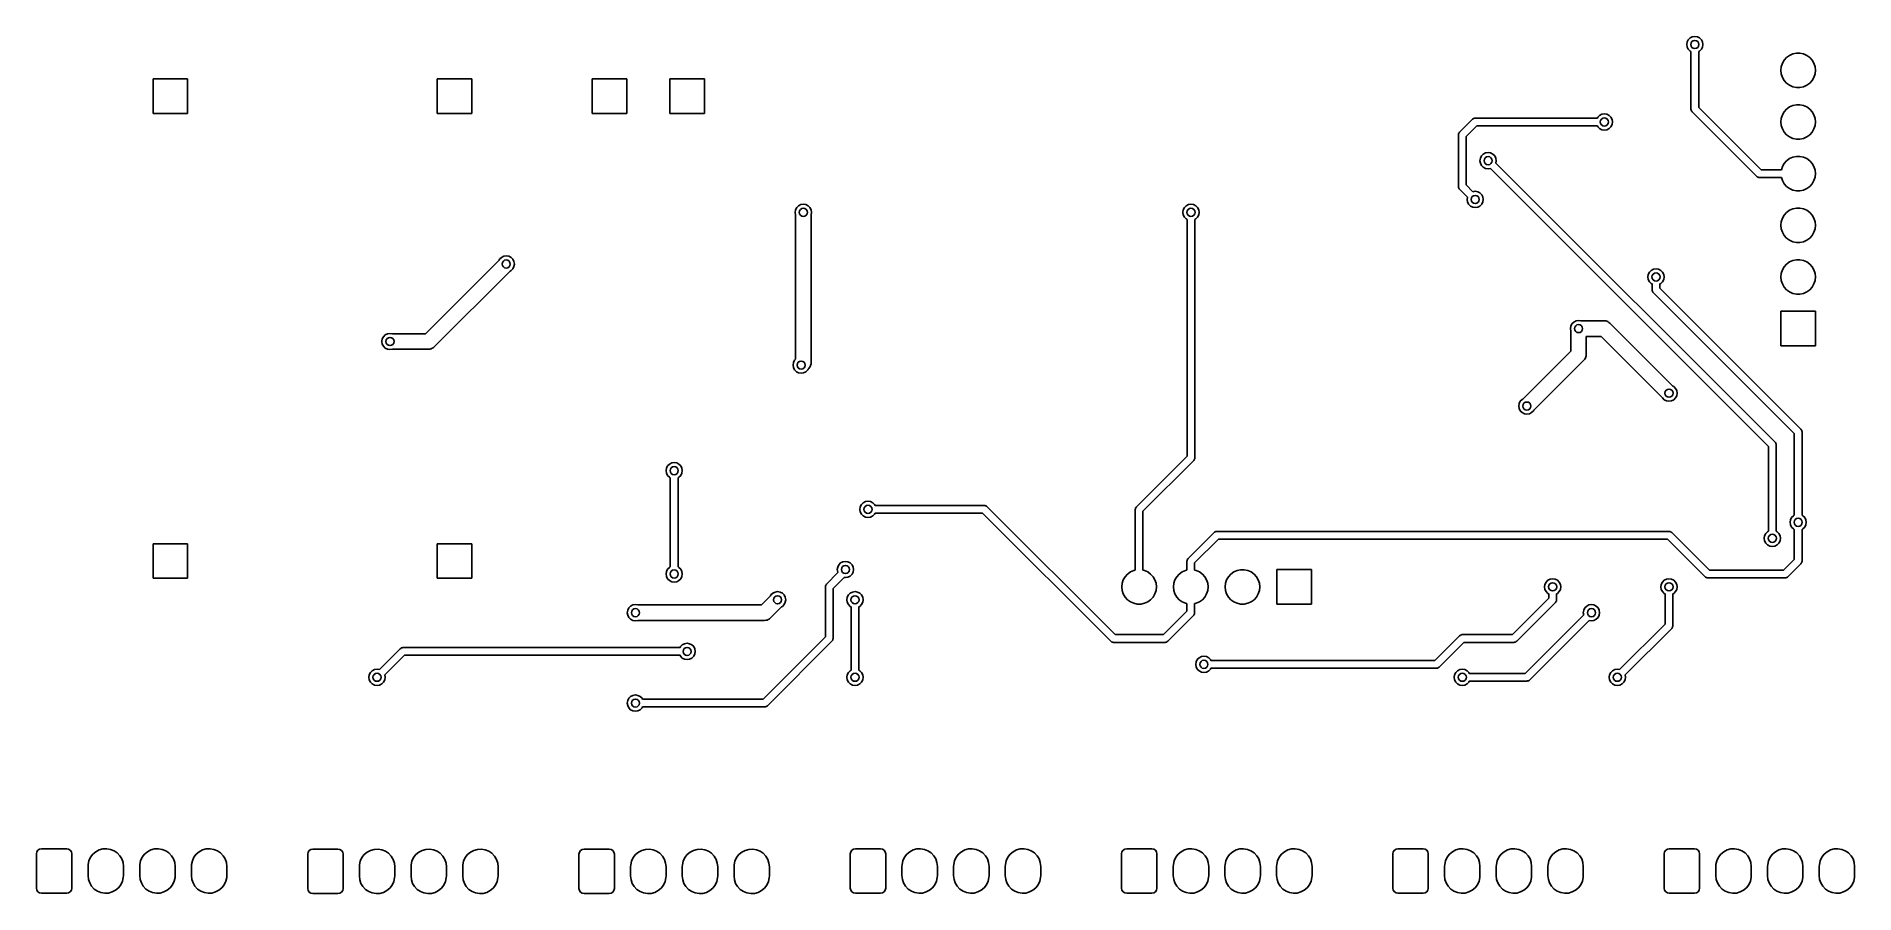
# Model space of a CAD drawing. Extents: x 2.94 to 6.46, y -5.04 to -3.38.
import ezdxf

# ---------------------------------------------------------------- set-up
doc = ezdxf.new("R2010")
doc.units = 0
doc.header["$MEASUREMENT"] = 0
doc.layers.add('BLACK', color=7, linetype='CONTINUOUS')

msp = doc.modelspace()

# ---------------------------------------------------------------- linework, layer by layer
at = {"layer": 'BLACK', "linetype": 'CONTINUOUS'}
for p, q in [((6.13425, -3.4), (6.13502, -3.39513)), ((6.13502, -3.40487), (6.13425, -3.4)), ((6.13502, -3.39513), (6.13726, -3.39074)), ((6.13726, -3.40926), (6.13502, -3.40487)), ((6.13726, -3.39074), (6.14074, -3.38726)), ((6.14074, -3.41274), (6.13726, -3.40926)), ((6.14074, -3.38726), (6.14513, -3.38502)), ((6.1425, -3.41364), (6.14074, -3.41274)), ((6.14513, -3.38502), (6.15, -3.38425)), ((6.15, -3.38425), (6.15487, -3.38502)), ((6.15487, -3.38502), (6.15926, -3.38726)), ((6.15926, -3.41274), (6.1575, -3.41364)), ((6.15926, -3.38726), (6.16274, -3.39074)), ((6.16274, -3.40926), (6.15926, -3.41274)), ((6.16274, -3.39074), (6.16498, -3.39513)), ((6.16498, -3.40487), (6.16274, -3.40926)), ((6.16498, -3.39513), (6.16575, -3.4)), ((6.16575, -3.4), (6.16498, -3.40487)), ((6.1425, -3.525), (6.1425, -3.41364)), ((6.1575, -3.41364), (6.1575, -3.52189)), ((6.31654, -3.45), (6.31727, -3.44304)), ((6.31727, -3.44304), (6.31943, -3.43639)), ((6.31943, -3.43639), (6.32293, -3.43033)), ((6.32293, -3.43033), (6.32761, -3.42513)), ((6.32761, -3.42513), (6.33327, -3.42102)), ((6.33327, -3.42102), (6.33966, -3.41817)), ((6.33966, -3.41817), (6.3465, -3.41672)), ((6.3465, -3.41672), (6.3535, -3.41672)), ((6.3535, -3.41672), (6.36034, -3.41817)), ((6.36034, -3.41817), (6.36673, -3.42102)), ((6.36673, -3.42102), (6.37239, -3.42513)), ((6.37239, -3.42513), (6.37707, -3.43033)), ((6.37707, -3.43033), (6.38057, -3.43639)), ((6.38057, -3.43639), (6.38273, -3.44304)), ((6.38273, -3.44304), (6.38346, -3.45)), ((3.16654, -3.53346), (3.16654, -3.46654)), ((3.16654, -3.46654), (3.23346, -3.46654)), ((3.23346, -3.46654), (3.23346, -3.53346)), ((3.71654, -3.53346), (3.71654, -3.46654)), ((3.71654, -3.46654), (3.78346, -3.46654)), ((3.78346, -3.46654), (3.78346, -3.53346)), ((4.01654, -3.53346), (4.01654, -3.46654)), ((4.01654, -3.46654), (4.08346, -3.46654)), ((4.08346, -3.46654), (4.08346, -3.53346)), ((4.16654, -3.53346), (4.16654, -3.46654)), ((4.16654, -3.46654), (4.23346, -3.46654)), ((4.23346, -3.46654), (4.23346, -3.53346)), ((6.31727, -3.45696), (6.31654, -3.45)), ((6.31943, -3.46361), (6.31727, -3.45696)), ((6.32293, -3.46967), (6.31943, -3.46361)), ((6.32761, -3.47487), (6.32293, -3.46967)), ((6.33327, -3.47898), (6.32761, -3.47487)), ((6.33966, -3.48183), (6.33327, -3.47898)), ((6.3465, -3.48328), (6.33966, -3.48183)), ((6.3535, -3.48328), (6.3465, -3.48328)), ((6.36034, -3.48183), (6.3535, -3.48328)), ((6.36673, -3.47898), (6.36034, -3.48183)), ((6.37239, -3.47487), (6.36673, -3.47898)), ((6.37707, -3.46967), (6.37239, -3.47487)), ((6.38057, -3.46361), (6.37707, -3.46967)), ((6.38273, -3.45696), (6.38057, -3.46361)), ((6.38346, -3.45), (6.38273, -3.45696)), ((6.33327, -3.52102), (6.33966, -3.51817)), ((6.33966, -3.51817), (6.3465, -3.51672)), ((6.3465, -3.51672), (6.3535, -3.51672)), ((6.3535, -3.51672), (6.36034, -3.51817)), ((6.36034, -3.51817), (6.36673, -3.52102)), ((3.23346, -3.53346), (3.16654, -3.53346)), ((3.78346, -3.53346), (3.71654, -3.53346)), ((4.08346, -3.53346), (4.01654, -3.53346)), ((4.23346, -3.53346), (4.16654, -3.53346)), ((5.6947, -3.5697), (5.71971, -3.54469)), ((5.71971, -3.54469), (5.72077, -3.54402)), ((5.72077, -3.54402), (5.72175, -3.54324)), ((5.72175, -3.54324), (5.72217, -3.54315)), ((5.72217, -3.54315), (5.72253, -3.54292)), ((5.72253, -3.54292), (5.72378, -3.54278)), ((5.72378, -3.54278), (5.725, -3.5425)), ((5.725, -3.5425), (5.96136, -3.5425)), ((5.96136, -3.5425), (5.96226, -3.54074)), ((5.96226, -3.54074), (5.96574, -3.53726)), ((5.96574, -3.53726), (5.97013, -3.53502)), ((5.97013, -3.53502), (5.975, -3.53425)), ((5.975, -3.53425), (5.97987, -3.53502)), ((5.97987, -3.53502), (5.98426, -3.53726)), ((5.98426, -3.53726), (5.98774, -3.54074)), ((5.98774, -3.54074), (5.98998, -3.54513)), ((5.98998, -3.54513), (5.99075, -3.55)), ((5.99075, -3.55), (5.98998, -3.55487)), ((6.14278, -3.52622), (6.1425, -3.525)), ((6.14292, -3.52747), (6.14278, -3.52622)), ((6.14315, -3.52783), (6.14292, -3.52747)), ((6.14324, -3.52825), (6.14315, -3.52783)), ((6.14402, -3.52923), (6.14324, -3.52825)), ((6.14469, -3.53029), (6.14402, -3.52923)), ((6.2697, -3.6553), (6.14469, -3.53029)), ((6.1575, -3.52189), (6.27811, -3.6425)), ((6.31654, -3.55), (6.31727, -3.54304)), ((6.31727, -3.55696), (6.31654, -3.55)), ((6.31727, -3.54304), (6.31943, -3.53639)), ((6.31943, -3.53639), (6.32293, -3.53033)), ((6.32293, -3.53033), (6.32761, -3.52513)), ((6.32761, -3.52513), (6.33327, -3.52102)), ((6.36673, -3.52102), (6.37239, -3.52513)), ((6.37239, -3.52513), (6.37707, -3.53033)), ((6.37707, -3.53033), (6.38057, -3.53639)), ((6.38057, -3.53639), (6.38273, -3.54304)), ((6.38273, -3.54304), (6.38346, -3.55)), ((6.38346, -3.55), (6.38273, -3.55696)), ((5.6925, -3.57499), (5.69278, -3.57377)), ((5.6925, -3.675), (5.6925, -3.57499)), ((5.69278, -3.57377), (5.69292, -3.57252)), ((5.69292, -3.57252), (5.69315, -3.57216)), ((5.69315, -3.57216), (5.69325, -3.57174)), ((5.69325, -3.57174), (5.69403, -3.57076)), ((5.69403, -3.57076), (5.6947, -3.5697)), ((5.72811, -3.5575), (5.7075, -3.57811)), ((5.7075, -3.57811), (5.7075, -3.67189)), ((5.96136, -3.5575), (5.72811, -3.5575)), ((5.96226, -3.55926), (5.96136, -3.5575)), ((5.96574, -3.56274), (5.96226, -3.55926)), ((5.97013, -3.56498), (5.96574, -3.56274)), ((5.975, -3.56575), (5.97013, -3.56498)), ((5.97987, -3.56498), (5.975, -3.56575)), ((5.98426, -3.56274), (5.97987, -3.56498)), ((5.98774, -3.55926), (5.98426, -3.56274)), ((5.98998, -3.55487), (5.98774, -3.55926)), ((6.31943, -3.56361), (6.31727, -3.55696)), ((6.32293, -3.56967), (6.31943, -3.56361)), ((6.32761, -3.57487), (6.32293, -3.56967)), ((6.33327, -3.57898), (6.32761, -3.57487)), ((6.33966, -3.58183), (6.33327, -3.57898)), ((6.3465, -3.58328), (6.33966, -3.58183)), ((6.3535, -3.58328), (6.3465, -3.58328)), ((6.36034, -3.58183), (6.3535, -3.58328)), ((6.36673, -3.57898), (6.36034, -3.58183)), ((6.37239, -3.57487), (6.36673, -3.57898)), ((6.37707, -3.56967), (6.37239, -3.57487)), ((6.38057, -3.56361), (6.37707, -3.56967)), ((6.38273, -3.55696), (6.38057, -3.56361)), ((5.73425, -3.625), (5.73502, -3.62013)), ((5.73502, -3.62013), (5.73726, -3.61574)), ((5.73726, -3.61574), (5.74074, -3.61226)), ((5.74074, -3.61226), (5.74513, -3.61002)), ((5.74513, -3.61002), (5.75, -3.60925)), ((5.75, -3.60925), (5.75487, -3.61002)), ((5.75487, -3.61002), (5.75926, -3.61226)), ((5.75926, -3.61226), (5.76274, -3.61574)), ((5.76274, -3.61574), (5.76498, -3.62013)), ((5.76498, -3.62013), (5.76575, -3.625)), ((6.32761, -3.62513), (6.33327, -3.62102)), ((6.33327, -3.62102), (6.33966, -3.61817)), ((6.33966, -3.61817), (6.3465, -3.61672)), ((6.3465, -3.61672), (6.3535, -3.61672)), ((6.3535, -3.61672), (6.36034, -3.61817)), ((6.36034, -3.61817), (6.36673, -3.62102)), ((6.36673, -3.62102), (6.37239, -3.62513)), ((5.73502, -3.62987), (5.73425, -3.625)), ((5.73726, -3.63426), (5.73502, -3.62987)), ((5.74074, -3.63774), (5.73726, -3.63426)), ((5.74513, -3.63998), (5.74074, -3.63774)), ((5.75, -3.64075), (5.74513, -3.63998)), ((5.75444, -3.64005), (5.75, -3.64075)), ((6.2925, -4.17811), (5.75444, -3.64005)), ((5.76575, -3.625), (5.76505, -3.62944)), ((5.76505, -3.62944), (6.30531, -4.16971)), ((6.27076, -3.65597), (6.2697, -3.6553)), ((6.27174, -3.65675), (6.27076, -3.65597)), ((6.27216, -3.65685), (6.27174, -3.65675)), ((6.27252, -3.65708), (6.27216, -3.65685)), ((6.27377, -3.65722), (6.27252, -3.65708)), ((6.27499, -3.6575), (6.27377, -3.65722)), ((6.31744, -3.6575), (6.27499, -3.6575)), ((6.27811, -3.6425), (6.31744, -3.6425)), ((6.31744, -3.6425), (6.31943, -3.63639)), ((6.31943, -3.66361), (6.31744, -3.6575)), ((6.31943, -3.63639), (6.32293, -3.63033)), ((6.32293, -3.63033), (6.32761, -3.62513)), ((6.37239, -3.62513), (6.37707, -3.63033)), ((6.37707, -3.63033), (6.38057, -3.63639)), ((6.38057, -3.63639), (6.38273, -3.64304)), ((6.38273, -3.65696), (6.38057, -3.66361)), ((6.38273, -3.64304), (6.38346, -3.65)), ((6.38346, -3.65), (6.38273, -3.65696)), ((5.69278, -3.67622), (5.6925, -3.675)), ((5.69292, -3.67747), (5.69278, -3.67622)), ((5.69315, -3.67783), (5.69292, -3.67747)), ((5.69324, -3.67825), (5.69315, -3.67783)), ((5.69402, -3.67923), (5.69324, -3.67825)), ((5.69469, -3.68029), (5.69402, -3.67923)), ((5.70995, -3.69556), (5.69469, -3.68029)), ((5.7075, -3.67189), (5.72056, -3.68495)), ((5.72056, -3.68495), (5.725, -3.68425)), ((5.725, -3.68425), (5.72987, -3.68502)), ((5.72987, -3.68502), (5.73426, -3.68726)), ((5.73426, -3.68726), (5.73774, -3.69074)), ((5.73774, -3.69074), (5.73998, -3.69513)), ((6.32293, -3.66967), (6.31943, -3.66361)), ((6.32761, -3.67487), (6.32293, -3.66967)), ((6.33327, -3.67898), (6.32761, -3.67487)), ((6.33966, -3.68183), (6.33327, -3.67898)), ((6.3465, -3.68328), (6.33966, -3.68183)), ((6.3535, -3.68328), (6.3465, -3.68328)), ((6.36034, -3.68183), (6.3535, -3.68328)), ((6.36673, -3.67898), (6.36034, -3.68183)), ((6.37239, -3.67487), (6.36673, -3.67898)), ((6.37707, -3.66967), (6.37239, -3.67487)), ((6.38057, -3.66361), (6.37707, -3.66967)), ((4.40925, -3.725), (4.41002, -3.72013)), ((4.41, -3.72972), (4.40925, -3.725)), ((4.41002, -3.72013), (4.41226, -3.71574)), ((4.41226, -3.71574), (4.41574, -3.71226)), ((4.41574, -3.71226), (4.42013, -3.71002)), ((4.42013, -3.71002), (4.425, -3.70925)), ((4.425, -3.70925), (4.42987, -3.71002)), ((4.42987, -3.71002), (4.43426, -3.71226)), ((4.43426, -3.71226), (4.43774, -3.71574)), ((4.43774, -3.71574), (4.43998, -3.72013)), ((4.43998, -3.72013), (4.44075, -3.725)), ((4.44075, -3.725), (4.44, -3.72972)), ((5.15925, -3.725), (5.16002, -3.72013)), ((5.16002, -3.72987), (5.15925, -3.725)), ((5.16002, -3.72013), (5.16226, -3.71574)), ((5.16226, -3.71574), (5.16574, -3.71226)), ((5.16574, -3.71226), (5.17013, -3.71002)), ((5.17013, -3.71002), (5.175, -3.70925)), ((5.175, -3.70925), (5.17987, -3.71002)), ((5.17987, -3.71002), (5.18426, -3.71226)), ((5.18426, -3.71226), (5.18774, -3.71574)), ((5.18774, -3.71574), (5.18998, -3.72013)), ((5.18998, -3.72013), (5.19075, -3.725)), ((5.19075, -3.725), (5.18998, -3.72987)), ((5.70925, -3.7), (5.70995, -3.69556)), ((5.71002, -3.70487), (5.70925, -3.7)), ((5.71226, -3.70926), (5.71002, -3.70487)), ((5.71574, -3.71274), (5.71226, -3.70926)), ((5.72013, -3.71498), (5.71574, -3.71274)), ((5.725, -3.71575), (5.72013, -3.71498)), ((5.72987, -3.71498), (5.725, -3.71575)), ((5.73426, -3.71274), (5.72987, -3.71498)), ((5.73774, -3.70926), (5.73426, -3.71274)), ((5.73998, -3.70487), (5.73774, -3.70926)), ((5.73998, -3.69513), (5.74075, -3.7)), ((5.74075, -3.7), (5.73998, -3.70487)), ((6.32293, -3.73033), (6.32761, -3.72513)), ((6.32761, -3.72513), (6.33327, -3.72102)), ((6.33327, -3.72102), (6.33966, -3.71817)), ((6.33966, -3.71817), (6.3465, -3.71672)), ((6.3465, -3.71672), (6.3535, -3.71672)), ((6.3535, -3.71672), (6.36034, -3.71817)), ((6.36034, -3.71817), (6.36673, -3.72102)), ((6.36673, -3.72102), (6.37239, -3.72513)), ((6.37239, -3.72513), (6.37707, -3.73033)), ((4.41, -4.00934), (4.41, -3.72972)), ((4.44, -3.72972), (4.44, -4.01634)), ((5.16226, -3.73426), (5.16002, -3.72987)), ((5.16574, -3.73774), (5.16226, -3.73426)), ((5.1675, -3.73864), (5.16574, -3.73774)), ((5.1675, -4.19689), (5.1675, -3.73864)), ((5.18426, -3.73774), (5.1825, -3.73864)), ((5.1825, -3.73864), (5.1825, -4.20001)), ((5.18774, -3.73426), (5.18426, -3.73774)), ((5.18998, -3.72987), (5.18774, -3.73426)), ((6.31654, -3.75), (6.31727, -3.74304)), ((6.31727, -3.75696), (6.31654, -3.75)), ((6.31727, -3.74304), (6.31943, -3.73639)), ((6.31943, -3.76361), (6.31727, -3.75696)), ((6.31943, -3.73639), (6.32293, -3.73033)), ((6.32293, -3.76967), (6.31943, -3.76361)), ((6.37707, -3.73033), (6.38057, -3.73639)), ((6.38057, -3.76361), (6.37707, -3.76967)), ((6.38057, -3.73639), (6.38273, -3.74304)), ((6.38273, -3.75696), (6.38057, -3.76361)), ((6.38273, -3.74304), (6.38346, -3.75)), ((6.38346, -3.75), (6.38273, -3.75696)), ((6.32761, -3.77487), (6.32293, -3.76967)), ((6.33327, -3.77898), (6.32761, -3.77487)), ((6.33966, -3.78183), (6.33327, -3.77898)), ((6.3465, -3.78328), (6.33966, -3.78183)), ((6.3535, -3.78328), (6.3465, -3.78328)), ((6.36034, -3.78183), (6.3535, -3.78328)), ((6.36673, -3.77898), (6.36034, -3.78183)), ((6.37239, -3.77487), (6.36673, -3.77898)), ((6.37707, -3.76967), (6.37239, -3.77487)), ((3.69379, -3.96), (3.83645, -3.81734)), ((3.83645, -3.81734), (3.83726, -3.81574)), ((3.83726, -3.81574), (3.84074, -3.81226)), ((3.84074, -3.81226), (3.84513, -3.81002)), ((3.84513, -3.81002), (3.85, -3.80925)), ((3.85, -3.80925), (3.85487, -3.81002)), ((3.85487, -3.81002), (3.85926, -3.81226)), ((3.85926, -3.81226), (3.86274, -3.81574)), ((3.86274, -3.83426), (3.85926, -3.83774)), ((3.86274, -3.81574), (3.86498, -3.82013)), ((3.86498, -3.82987), (3.86274, -3.83426)), ((3.86498, -3.82013), (3.86575, -3.825)), ((3.86575, -3.825), (3.86498, -3.82987)), ((6.06574, -3.83726), (6.07013, -3.83502)), ((6.07013, -3.83502), (6.075, -3.83425)), ((6.075, -3.83425), (6.07987, -3.83502)), ((6.07987, -3.83502), (6.08426, -3.83726)), ((6.31943, -3.83639), (6.32293, -3.83033)), ((6.32293, -3.83033), (6.32761, -3.82513)), ((6.32761, -3.82513), (6.33327, -3.82102)), ((6.33327, -3.82102), (6.33966, -3.81817)), ((6.33966, -3.81817), (6.3465, -3.81672)), ((6.3465, -3.81672), (6.3535, -3.81672)), ((6.3535, -3.81672), (6.36034, -3.81817)), ((6.36034, -3.81817), (6.36673, -3.82102)), ((6.36673, -3.82102), (6.37239, -3.82513)), ((6.37239, -3.82513), (6.37707, -3.83033)), ((6.37707, -3.83033), (6.38057, -3.83639)), ((3.85766, -3.83855), (3.71061, -3.98561)), ((3.85926, -3.83774), (3.85766, -3.83855)), ((6.05925, -3.85), (6.06002, -3.84513)), ((6.06002, -3.85487), (6.05925, -3.85)), ((6.06002, -3.84513), (6.06226, -3.84074)), ((6.06226, -3.85926), (6.06002, -3.85487)), ((6.06226, -3.84074), (6.06574, -3.83726)), ((6.06574, -3.86274), (6.06226, -3.85926)), ((6.0675, -3.86364), (6.06574, -3.86274)), ((6.0675, -3.875), (6.0675, -3.86364)), ((6.08426, -3.86274), (6.0825, -3.86364)), ((6.0825, -3.86364), (6.0825, -3.87189)), ((6.08426, -3.83726), (6.08774, -3.84074)), ((6.08774, -3.85926), (6.08426, -3.86274)), ((6.08774, -3.84074), (6.08998, -3.84513)), ((6.08998, -3.85487), (6.08774, -3.85926)), ((6.08998, -3.84513), (6.09075, -3.85)), ((6.09075, -3.85), (6.08998, -3.85487)), ((6.31654, -3.85), (6.31727, -3.84304)), ((6.31727, -3.85696), (6.31654, -3.85)), ((6.31727, -3.84304), (6.31943, -3.83639)), ((6.31943, -3.86361), (6.31727, -3.85696)), ((6.32293, -3.86967), (6.31943, -3.86361)), ((6.32761, -3.87487), (6.32293, -3.86967)), ((6.37707, -3.86967), (6.37239, -3.87487)), ((6.38057, -3.86361), (6.37707, -3.86967)), ((6.38057, -3.83639), (6.38273, -3.84304)), ((6.38273, -3.85696), (6.38057, -3.86361)), ((6.38273, -3.84304), (6.38346, -3.85)), ((6.38346, -3.85), (6.38273, -3.85696)), ((6.06778, -3.87622), (6.0675, -3.875)), ((6.06792, -3.87747), (6.06778, -3.87622)), ((6.06815, -3.87783), (6.06792, -3.87747)), ((6.06824, -3.87825), (6.06815, -3.87783)), ((6.06902, -3.87923), (6.06824, -3.87825)), ((6.06969, -3.88029), (6.06902, -3.87923)), ((6.3425, -4.15311), (6.06969, -3.88029)), ((6.0825, -3.87189), (6.35531, -4.14471)), ((6.33327, -3.87898), (6.32761, -3.87487)), ((6.33966, -3.88183), (6.33327, -3.87898)), ((6.3465, -3.88328), (6.33966, -3.88183)), ((6.3535, -3.88328), (6.3465, -3.88328)), ((6.36034, -3.88183), (6.3535, -3.88328)), ((6.36673, -3.87898), (6.36034, -3.88183)), ((6.37239, -3.87487), (6.36673, -3.87898)), ((5.91226, -3.94074), (5.91574, -3.93726)), ((5.91574, -3.93726), (5.92013, -3.93502)), ((5.92013, -3.93502), (5.925, -3.93425)), ((5.925, -3.93425), (5.92972, -3.935)), ((5.92972, -3.935), (5.975, -3.935)), ((5.975, -3.935), (5.97653, -3.93513)), ((5.97653, -3.93513), (5.97688, -3.93512)), ((5.97688, -3.93512), (5.97709, -3.93518)), ((5.97709, -3.93518), (5.97758, -3.93522)), ((5.97758, -3.93522), (5.97957, -3.93592)), ((5.97957, -3.93592), (5.9816, -3.93653)), ((5.9816, -3.93653), (5.98189, -3.93674)), ((5.98189, -3.93674), (5.98223, -3.93686)), ((5.98223, -3.93686), (5.98389, -3.93816)), ((5.98389, -3.93816), (5.98561, -3.93939)), ((5.98561, -3.93939), (6.10766, -4.06145)), ((6.31654, -3.98346), (6.31654, -3.91654)), ((6.31654, -3.91654), (6.38346, -3.91654)), ((6.38346, -3.91654), (6.38346, -3.98346)), ((3.60925, -3.975), (3.61002, -3.97013)), ((3.61002, -3.97987), (3.60925, -3.975)), ((3.61002, -3.97013), (3.61226, -3.96574)), ((3.61226, -3.96574), (3.61574, -3.96226)), ((3.61574, -3.96226), (3.62013, -3.96002)), ((3.62013, -3.96002), (3.625, -3.95925)), ((3.625, -3.95925), (3.62972, -3.96)), ((3.62972, -3.96), (3.69379, -3.96)), ((5.90925, -3.95), (5.91002, -3.94513)), ((5.91, -3.95472), (5.90925, -3.95)), ((5.91, -3.99379), (5.91, -3.95472)), ((5.91002, -3.94513), (5.91226, -3.94074)), ((5.96879, -3.965), (5.94, -3.965)), ((5.94, -3.965), (5.94, -4)), ((6.08645, -4.08266), (5.96879, -3.965)), ((3.61226, -3.98426), (3.61002, -3.97987)), ((3.61574, -3.98774), (3.61226, -3.98426)), ((3.62013, -3.98998), (3.61574, -3.98774)), ((3.625, -3.99075), (3.62013, -3.98998)), ((3.62972, -3.99), (3.625, -3.99075)), ((3.7, -3.99), (3.62972, -3.99)), ((3.70209, -3.98965), (3.7, -3.99)), ((3.70418, -3.9894), (3.70209, -3.98965)), ((3.70451, -3.98925), (3.70418, -3.9894)), ((3.70486, -3.98919), (3.70451, -3.98925)), ((3.70672, -3.98819), (3.70486, -3.98919)), ((3.70863, -3.98727), (3.70672, -3.98819)), ((3.709, -3.98696), (3.70863, -3.98727)), ((3.70919, -3.98685), (3.709, -3.98696)), ((3.70943, -3.98659), (3.70919, -3.98685)), ((3.71061, -3.98561), (3.70943, -3.98659)), ((4.40793, -4.01141), (4.41, -4.00934)), ((5.81734, -4.08645), (5.91, -3.99379)), ((5.93561, -4.01061), (5.83855, -4.10766)), ((5.93684, -4.00889), (5.93561, -4.01061)), ((5.93814, -4.00723), (5.93684, -4.00889)), ((5.93826, -4.00689), (5.93814, -4.00723)), ((5.93847, -4.0066), (5.93826, -4.00689)), ((5.93908, -4.00457), (5.93847, -4.0066)), ((5.93978, -4.00258), (5.93908, -4.00457)), ((5.93982, -4.00209), (5.93978, -4.00258)), ((5.93988, -4.00188), (5.93982, -4.00209)), ((5.94, -4), (5.93987, -4.00153)), ((5.93987, -4.00153), (5.93988, -4.00188)), ((6.38346, -3.98346), (6.31654, -3.98346)), ((4.40492, -4.02067), (4.40569, -4.0158)), ((4.40569, -4.02554), (4.40492, -4.02067)), ((4.40569, -4.0158), (4.40793, -4.01141)), ((4.40793, -4.02993), (4.40569, -4.02554)), ((4.41141, -4.03341), (4.40793, -4.02993)), ((4.4158, -4.03565), (4.41141, -4.03341)), ((4.42067, -4.03642), (4.4158, -4.03565)), ((4.42554, -4.03565), (4.42067, -4.03642)), ((4.42993, -4.03341), (4.42554, -4.03565)), ((4.43341, -4.02993), (4.42993, -4.03341)), ((4.43422, -4.02833), (4.43341, -4.02993)), ((4.43561, -4.02695), (4.43422, -4.02833)), ((4.43684, -4.02523), (4.43561, -4.02695)), ((4.43814, -4.02356), (4.43684, -4.02523)), ((4.43826, -4.02323), (4.43814, -4.02356)), ((4.43847, -4.02294), (4.43826, -4.02323)), ((4.43908, -4.02091), (4.43847, -4.02294)), ((4.43978, -4.01892), (4.43908, -4.02091)), ((4.43982, -4.01843), (4.43978, -4.01892)), ((4.43988, -4.01822), (4.43982, -4.01843)), ((4.44, -4.01634), (4.43987, -4.01786)), ((4.43987, -4.01786), (4.43988, -4.01822)), ((6.10766, -4.06145), (6.10926, -4.06226)), ((6.10926, -4.06226), (6.11274, -4.06574)), ((6.11274, -4.06574), (6.11498, -4.07013)), ((6.11498, -4.07987), (6.11274, -4.08426)), ((6.11498, -4.07013), (6.11575, -4.075)), ((6.11575, -4.075), (6.11498, -4.07987)), ((5.80925, -4.1), (5.81002, -4.09513)), ((5.81002, -4.10487), (5.80925, -4.1)), ((5.81002, -4.09513), (5.81226, -4.09074)), ((5.81226, -4.10926), (5.81002, -4.10487)), ((5.81226, -4.09074), (5.81574, -4.08726)), ((5.81574, -4.11274), (5.81226, -4.10926)), ((5.81574, -4.08726), (5.81734, -4.08645)), ((5.82013, -4.11498), (5.81574, -4.11274)), ((5.825, -4.11575), (5.82013, -4.11498)), ((5.82987, -4.11498), (5.825, -4.11575)), ((5.83426, -4.11274), (5.82987, -4.11498)), ((5.83774, -4.10926), (5.83426, -4.11274)), ((5.83855, -4.10766), (5.83774, -4.10926)), ((6.08726, -4.08426), (6.08645, -4.08266)), ((6.09074, -4.08774), (6.08726, -4.08426)), ((6.09513, -4.08998), (6.09074, -4.08774)), ((6.1, -4.09075), (6.09513, -4.08998)), ((6.10487, -4.08998), (6.1, -4.09075)), ((6.10926, -4.08774), (6.10487, -4.08998)), ((6.11274, -4.08426), (6.10926, -4.08774)), ((6.35531, -4.14471), (6.35598, -4.14577)), ((6.35598, -4.14577), (6.35676, -4.14675)), ((6.35676, -4.14675), (6.35685, -4.14717)), ((6.35685, -4.14717), (6.35708, -4.14753)), ((6.35708, -4.14753), (6.35722, -4.14878)), ((6.35722, -4.14878), (6.3575, -4.15)), ((6.3575, -4.15), (6.3575, -4.31136)), ((6.2925, -4.34239), (6.2925, -4.17811)), ((6.30531, -4.16971), (6.30598, -4.17077)), ((6.30598, -4.17077), (6.30676, -4.17175)), ((6.30676, -4.17175), (6.30685, -4.17217)), ((6.30685, -4.17217), (6.30708, -4.17253)), ((6.30708, -4.17253), (6.30722, -4.17378)), ((6.30722, -4.17378), (6.3075, -4.175)), ((6.3075, -4.175), (6.3075, -4.34239)), ((6.3425, -4.31136), (6.3425, -4.15311)), ((4.15925, -4.225), (4.16002, -4.22013)), ((4.16002, -4.22013), (4.16226, -4.21574)), ((4.16226, -4.21574), (4.16574, -4.21226)), ((4.16574, -4.21226), (4.17013, -4.21002)), ((4.17013, -4.21002), (4.175, -4.20925)), ((4.175, -4.20925), (4.17987, -4.21002)), ((4.17987, -4.21002), (4.18426, -4.21226)), ((4.18426, -4.21226), (4.18774, -4.21574)), ((4.18774, -4.21574), (4.18998, -4.22013)), ((4.18998, -4.22013), (4.19075, -4.225)), ((5.0693, -4.29509), (5.1675, -4.19689)), ((5.1803, -4.2053), (5.08211, -4.3035)), ((5.18097, -4.20424), (5.1803, -4.2053)), ((5.18175, -4.20326), (5.18097, -4.20424)), ((5.18185, -4.20284), (5.18175, -4.20326)), ((5.18208, -4.20248), (5.18185, -4.20284)), ((5.18222, -4.20123), (5.18208, -4.20248)), ((5.1825, -4.20001), (5.18222, -4.20123)), ((4.16002, -4.22987), (4.15925, -4.225)), ((4.16226, -4.23426), (4.16002, -4.22987)), ((4.16574, -4.23774), (4.16226, -4.23426)), ((4.1675, -4.23864), (4.16574, -4.23774)), ((4.1675, -4.41136), (4.1675, -4.23864)), ((4.18426, -4.23774), (4.1825, -4.23864)), ((4.1825, -4.23864), (4.1825, -4.41136)), ((4.18774, -4.23426), (4.18426, -4.23774)), ((4.18998, -4.22987), (4.18774, -4.23426)), ((4.19075, -4.225), (4.18998, -4.22987)), ((4.53502, -4.29513), (4.53726, -4.29074)), ((4.53726, -4.29074), (4.54074, -4.28726)), ((4.54074, -4.28726), (4.54513, -4.28502)), ((4.54513, -4.28502), (4.55, -4.28425)), ((4.55, -4.28425), (4.55487, -4.28502)), ((4.55487, -4.28502), (4.55926, -4.28726)), ((4.55926, -4.28726), (4.56274, -4.29074)), ((4.56274, -4.29074), (4.56364, -4.2925)), ((4.56364, -4.2925), (4.77501, -4.2925)), ((4.77501, -4.2925), (4.77623, -4.29278)), ((4.53425, -4.3), (4.53502, -4.29513)), ((4.53502, -4.30487), (4.53425, -4.3)), ((4.53726, -4.30926), (4.53502, -4.30487)), ((4.54074, -4.31274), (4.53726, -4.30926)), ((4.54513, -4.31498), (4.54074, -4.31274)), ((4.55, -4.31575), (4.54513, -4.31498)), ((4.55487, -4.31498), (4.55, -4.31575)), ((4.55926, -4.31274), (4.55487, -4.31498)), ((4.56274, -4.30926), (4.55926, -4.31274)), ((4.56364, -4.3075), (4.56274, -4.30926)), ((4.77189, -4.3075), (4.56364, -4.3075)), ((5.0197, -4.5553), (4.77189, -4.3075)), ((4.77623, -4.29278), (4.77748, -4.29292)), ((4.77748, -4.29292), (4.77784, -4.29315)), ((4.77784, -4.29315), (4.77826, -4.29325)), ((4.77826, -4.29325), (4.77924, -4.29403)), ((4.77924, -4.29403), (4.7803, -4.2947)), ((4.7803, -4.2947), (5.02811, -4.5425)), ((5.06711, -4.30038), (5.06739, -4.29916)), ((5.06711, -4.41757), (5.06711, -4.30038)), ((5.06739, -4.29916), (5.06753, -4.29791)), ((5.06753, -4.29791), (5.06776, -4.29755)), ((5.06776, -4.29755), (5.06785, -4.29713)), ((5.06785, -4.29713), (5.06864, -4.29615)), ((5.06864, -4.29615), (5.0693, -4.29509)), ((5.08211, -4.3035), (5.08211, -4.41757)), ((6.33425, -4.325), (6.33502, -4.32013)), ((6.33502, -4.32987), (6.33425, -4.325)), ((6.33502, -4.32013), (6.33726, -4.31574)), ((6.33726, -4.31574), (6.34074, -4.31226)), ((6.34074, -4.31226), (6.3425, -4.31136)), ((6.3575, -4.31136), (6.35926, -4.31226)), ((6.35926, -4.31226), (6.36274, -4.31574)), ((6.36274, -4.31574), (6.36498, -4.32013)), ((6.36498, -4.32013), (6.36575, -4.325)), ((6.36575, -4.325), (6.36498, -4.32987)), ((5.1693, -4.39509), (5.21971, -4.34469)), ((5.22811, -4.3575), (5.18211, -4.4035)), ((5.21971, -4.34469), (5.22077, -4.34402)), ((5.22077, -4.34402), (5.22175, -4.34324)), ((5.22175, -4.34324), (5.22217, -4.34315)), ((5.22217, -4.34315), (5.22253, -4.34292)), ((5.22253, -4.34292), (5.22378, -4.34278)), ((5.22378, -4.34278), (5.225, -4.3425)), ((5.225, -4.3425), (6.10001, -4.3425)), ((6.09689, -4.3575), (5.22811, -4.3575)), ((6.1697, -4.4303), (6.09689, -4.3575)), ((6.10001, -4.3425), (6.10123, -4.34278)), ((6.10123, -4.34278), (6.10248, -4.34292)), ((6.10248, -4.34292), (6.10284, -4.34315)), ((6.10284, -4.34315), (6.10326, -4.34325)), ((6.10326, -4.34325), (6.10424, -4.34403)), ((6.10424, -4.34403), (6.1053, -4.3447)), ((6.1053, -4.3447), (6.17811, -4.4175)), ((6.28425, -4.35603), (6.28502, -4.35116)), ((6.28502, -4.36089), (6.28425, -4.35603)), ((6.28502, -4.35116), (6.28726, -4.34677)), ((6.28726, -4.36528), (6.28502, -4.36089)), ((6.28726, -4.34677), (6.29074, -4.34329)), ((6.29074, -4.34329), (6.2925, -4.34239)), ((6.3075, -4.34239), (6.30926, -4.34329)), ((6.30926, -4.34329), (6.31274, -4.34677)), ((6.31274, -4.34677), (6.31498, -4.35116)), ((6.31498, -4.36089), (6.31274, -4.36528)), ((6.31498, -4.35116), (6.31575, -4.35603)), ((6.31575, -4.35603), (6.31498, -4.36089)), ((6.33726, -4.33426), (6.33502, -4.32987)), ((6.34074, -4.33774), (6.33726, -4.33426)), ((6.3425, -4.33864), (6.34074, -4.33774)), ((6.3425, -4.39689), (6.3425, -4.33864)), ((6.35926, -4.33774), (6.3575, -4.33864)), ((6.3575, -4.33864), (6.3575, -4.40001)), ((6.36274, -4.33426), (6.35926, -4.33774)), ((6.36498, -4.32987), (6.36274, -4.33426)), ((3.16654, -4.43346), (3.16654, -4.36654)), ((3.16654, -4.36654), (3.23346, -4.36654)), ((3.23346, -4.36654), (3.23346, -4.43346)), ((3.71654, -4.43346), (3.71654, -4.36654)), ((3.71654, -4.36654), (3.78346, -4.36654)), ((3.78346, -4.36654), (3.78346, -4.43346)), ((5.16739, -4.39916), (5.16753, -4.39791)), ((5.16753, -4.39791), (5.16776, -4.39755)), ((5.16776, -4.39755), (5.16785, -4.39713)), ((5.16785, -4.39713), (5.16864, -4.39615)), ((5.16864, -4.39615), (5.1693, -4.39509)), ((6.29074, -4.36877), (6.28726, -4.36528)), ((6.29513, -4.37101), (6.29074, -4.36877)), ((6.3, -4.37178), (6.29513, -4.37101)), ((6.30487, -4.37101), (6.3, -4.37178)), ((6.30926, -4.36877), (6.30487, -4.37101)), ((6.31274, -4.36528), (6.30926, -4.36877)), ((6.32189, -4.4175), (6.3425, -4.39689)), ((4.15925, -4.425), (4.16002, -4.42013)), ((4.16002, -4.42987), (4.15925, -4.425)), ((4.16002, -4.42013), (4.16226, -4.41574)), ((4.16226, -4.43426), (4.16002, -4.42987)), ((4.16226, -4.41574), (4.16574, -4.41226)), ((4.16574, -4.41226), (4.1675, -4.41136)), ((4.1825, -4.41136), (4.18426, -4.41226)), ((4.18426, -4.41226), (4.18774, -4.41574)), ((4.18774, -4.41574), (4.18998, -4.42013)), ((4.18998, -4.42987), (4.18774, -4.43426)), ((4.18998, -4.42013), (4.19075, -4.425)), ((4.19075, -4.425), (4.18998, -4.42987)), ((4.4697, -4.4447), (4.49194, -4.42245)), ((4.50382, -4.43178), (4.4825, -4.45311)), ((4.49059, -4.41643), (4.49136, -4.41157)), ((4.49136, -4.4213), (4.49059, -4.41643)), ((4.49136, -4.41157), (4.4936, -4.40718)), ((4.49194, -4.42245), (4.49136, -4.4213)), ((4.4936, -4.40718), (4.49708, -4.40369)), ((4.49708, -4.40369), (4.50147, -4.40146)), ((4.50147, -4.40146), (4.50634, -4.40069)), ((4.50634, -4.43218), (4.50382, -4.43178)), ((4.50634, -4.40069), (4.5112, -4.40146)), ((4.5112, -4.43141), (4.50634, -4.43218)), ((4.5112, -4.40146), (4.51559, -4.40369)), ((4.51559, -4.42918), (4.5112, -4.43141)), ((4.51559, -4.40369), (4.51908, -4.40718)), ((4.51908, -4.42569), (4.51559, -4.42918)), ((4.51908, -4.40718), (4.52131, -4.41157)), ((4.52131, -4.4213), (4.51908, -4.42569)), ((4.52131, -4.41157), (4.52208, -4.41643)), ((4.52208, -4.41643), (4.52131, -4.4213)), ((5.04403, -4.43639), (5.04753, -4.43033)), ((5.04753, -4.43033), (5.05221, -4.42513)), ((5.05221, -4.42513), (5.05787, -4.42102)), ((5.05787, -4.42102), (5.06427, -4.41817)), ((5.06427, -4.41817), (5.06711, -4.41757)), ((5.08211, -4.41757), (5.08495, -4.41817)), ((5.08495, -4.41817), (5.09134, -4.42102)), ((5.09134, -4.42102), (5.097, -4.42513)), ((5.097, -4.42513), (5.10168, -4.43033)), ((5.10168, -4.43033), (5.10518, -4.43639)), ((5.14403, -4.43639), (5.14753, -4.43033)), ((5.14753, -4.43033), (5.15221, -4.42513)), ((5.15221, -4.42513), (5.15787, -4.42102)), ((5.15787, -4.42102), (5.16427, -4.41817)), ((5.16427, -4.41817), (5.16711, -4.41757)), ((5.16711, -4.40038), (5.16739, -4.39916)), ((5.16711, -4.41757), (5.16711, -4.40038)), ((5.18211, -4.4035), (5.18211, -4.41757)), ((5.18211, -4.41757), (5.18495, -4.41817)), ((5.18495, -4.41817), (5.19134, -4.42102)), ((5.19134, -4.42102), (5.197, -4.42513)), ((5.197, -4.42513), (5.20168, -4.43033)), ((5.20168, -4.43033), (5.20518, -4.43639)), ((5.24403, -4.43639), (5.24753, -4.43033)), ((5.24753, -4.43033), (5.25221, -4.42513)), ((5.25221, -4.42513), (5.25787, -4.42102)), ((5.25787, -4.42102), (5.26427, -4.41817)), ((5.26427, -4.41817), (5.27111, -4.41672)), ((5.27111, -4.41672), (5.2781, -4.41672)), ((5.2781, -4.41672), (5.28495, -4.41817)), ((5.28495, -4.41817), (5.29134, -4.42102)), ((5.29134, -4.42102), (5.297, -4.42513)), ((5.297, -4.42513), (5.30168, -4.43033)), ((5.30168, -4.43033), (5.30518, -4.43639)), ((5.34114, -4.48346), (5.34114, -4.41654)), ((5.34114, -4.41654), (5.40807, -4.41654)), ((5.40807, -4.41654), (5.40807, -4.48346)), ((6.17076, -4.43097), (6.1697, -4.4303)), ((6.17174, -4.43175), (6.17076, -4.43097)), ((6.17216, -4.43185), (6.17174, -4.43175)), ((6.17252, -4.43208), (6.17216, -4.43185)), ((6.17377, -4.43222), (6.17252, -4.43208)), ((6.17499, -4.4325), (6.17377, -4.43222)), ((6.325, -4.4325), (6.17499, -4.4325)), ((6.17811, -4.4175), (6.32189, -4.4175)), ((6.32622, -4.43222), (6.325, -4.4325)), ((6.32747, -4.43208), (6.32622, -4.43222)), ((6.32783, -4.43185), (6.32747, -4.43208)), ((6.32825, -4.43176), (6.32783, -4.43185)), ((6.32923, -4.43098), (6.32825, -4.43176)), ((6.33029, -4.43031), (6.32923, -4.43098)), ((6.3553, -4.4053), (6.33029, -4.43031)), ((6.35597, -4.40424), (6.3553, -4.4053)), ((6.35675, -4.40326), (6.35597, -4.40424)), ((6.35685, -4.40284), (6.35675, -4.40326)), ((6.35708, -4.40248), (6.35685, -4.40284)), ((6.35722, -4.40123), (6.35708, -4.40248)), ((6.3575, -4.40001), (6.35722, -4.40123)), ((3.23346, -4.43346), (3.16654, -4.43346)), ((3.78346, -4.43346), (3.71654, -4.43346)), ((4.16574, -4.43774), (4.16226, -4.43426)), ((4.17013, -4.43998), (4.16574, -4.43774)), ((4.175, -4.44075), (4.17013, -4.43998)), ((4.17987, -4.43998), (4.175, -4.44075)), ((4.18426, -4.43774), (4.17987, -4.43998)), ((4.18774, -4.43426), (4.18426, -4.43774)), ((4.34379, -4.485), (4.36145, -4.46734)), ((4.36145, -4.46734), (4.36226, -4.46574)), ((4.36226, -4.46574), (4.36574, -4.46226)), ((4.36574, -4.46226), (4.37013, -4.46002)), ((4.37013, -4.46002), (4.375, -4.45925)), ((4.375, -4.45925), (4.37987, -4.46002)), ((4.37987, -4.46002), (4.38426, -4.46226)), ((4.38426, -4.46226), (4.38774, -4.46574)), ((4.38774, -4.46574), (4.38998, -4.47013)), ((4.4675, -4.44999), (4.46778, -4.44877)), ((4.4675, -4.54689), (4.4675, -4.44999)), ((4.46778, -4.44877), (4.46792, -4.44752)), ((4.46792, -4.44752), (4.46815, -4.44716)), ((4.46815, -4.44716), (4.46825, -4.44674)), ((4.46825, -4.44674), (4.46903, -4.44576)), ((4.46903, -4.44576), (4.4697, -4.4447)), ((4.4825, -4.45311), (4.4825, -4.55001)), ((4.51002, -4.47013), (4.51226, -4.46574)), ((4.51226, -4.46574), (4.51574, -4.46226)), ((4.51574, -4.46226), (4.52013, -4.46002)), ((4.52013, -4.46002), (4.525, -4.45925)), ((4.525, -4.45925), (4.52987, -4.46002)), ((4.52987, -4.46002), (4.53426, -4.46226)), ((4.53426, -4.46226), (4.53774, -4.46574)), ((4.53774, -4.46574), (4.53998, -4.47013)), ((5.04114, -4.45), (5.04187, -4.44304)), ((5.04187, -4.45696), (5.04114, -4.45)), ((5.04187, -4.44304), (5.04403, -4.43639)), ((5.04403, -4.46361), (5.04187, -4.45696)), ((5.04753, -4.46967), (5.04403, -4.46361)), ((5.10518, -4.46361), (5.10168, -4.46967)), ((5.10518, -4.43639), (5.10734, -4.44304)), ((5.10734, -4.45696), (5.10518, -4.46361)), ((5.10734, -4.44304), (5.10807, -4.45)), ((5.10807, -4.45), (5.10734, -4.45696)), ((5.14114, -4.45), (5.14187, -4.44304)), ((5.14187, -4.45696), (5.14114, -4.45)), ((5.14187, -4.44304), (5.14403, -4.43639)), ((5.14403, -4.46361), (5.14187, -4.45696)), ((5.14753, -4.46967), (5.14403, -4.46361)), ((5.20518, -4.46361), (5.20168, -4.46967)), ((5.20518, -4.43639), (5.20734, -4.44304)), ((5.20734, -4.45696), (5.20518, -4.46361)), ((5.20734, -4.44304), (5.20807, -4.45)), ((5.20807, -4.45), (5.20734, -4.45696)), ((5.24114, -4.45), (5.24187, -4.44304)), ((5.24187, -4.45696), (5.24114, -4.45)), ((5.24187, -4.44304), (5.24403, -4.43639)), ((5.24403, -4.46361), (5.24187, -4.45696)), ((5.24753, -4.46967), (5.24403, -4.46361)), ((5.30518, -4.46361), (5.30168, -4.46967)), ((5.30518, -4.43639), (5.30734, -4.44304)), ((5.30734, -4.45696), (5.30518, -4.46361)), ((5.30734, -4.44304), (5.30807, -4.45)), ((5.30807, -4.45), (5.30734, -4.45696)), ((5.85925, -4.45), (5.86002, -4.44513)), ((5.86002, -4.45487), (5.85925, -4.45)), ((5.86002, -4.44513), (5.86226, -4.44074)), ((5.86226, -4.45926), (5.86002, -4.45487)), ((5.86226, -4.44074), (5.86574, -4.43726)), ((5.86574, -4.46274), (5.86226, -4.45926)), ((5.86574, -4.43726), (5.87013, -4.43502)), ((5.8675, -4.46364), (5.86574, -4.46274)), ((5.8675, -4.47189), (5.8675, -4.46364)), ((5.87013, -4.43502), (5.875, -4.43425)), ((5.875, -4.43425), (5.87987, -4.43502)), ((5.87987, -4.43502), (5.88426, -4.43726)), ((5.88426, -4.46274), (5.8825, -4.46364)), ((5.8825, -4.46364), (5.8825, -4.47501)), ((5.88426, -4.43726), (5.88774, -4.44074)), ((5.88774, -4.45926), (5.88426, -4.46274)), ((5.88774, -4.44074), (5.88998, -4.44513)), ((5.88998, -4.45487), (5.88774, -4.45926)), ((5.88998, -4.44513), (5.89075, -4.45)), ((5.89075, -4.45), (5.88998, -4.45487)), ((6.08425, -4.45), (6.08502, -4.44513)), ((6.08502, -4.45487), (6.08425, -4.45)), ((6.08502, -4.44513), (6.08726, -4.44074)), ((6.08726, -4.45926), (6.08502, -4.45487)), ((6.08726, -4.44074), (6.09074, -4.43726)), ((6.09074, -4.46274), (6.08726, -4.45926)), ((6.09074, -4.43726), (6.09513, -4.43502)), ((6.0925, -4.46364), (6.09074, -4.46274)), ((6.0925, -4.52189), (6.0925, -4.46364)), ((6.09513, -4.43502), (6.1, -4.43425)), ((6.1, -4.43425), (6.10487, -4.43502)), ((6.10487, -4.43502), (6.10926, -4.43726)), ((6.10926, -4.46274), (6.1075, -4.46364)), ((6.1075, -4.46364), (6.1075, -4.52501)), ((6.10926, -4.43726), (6.11274, -4.44074)), ((6.11274, -4.45926), (6.10926, -4.46274)), ((6.11274, -4.44074), (6.11498, -4.44513)), ((6.11498, -4.45487), (6.11274, -4.45926)), ((6.11498, -4.44513), (6.11575, -4.45)), ((6.11575, -4.45), (6.11498, -4.45487)), ((4.08425, -4.5), (4.08502, -4.49513)), ((4.08502, -4.50487), (4.08425, -4.5)), ((4.08502, -4.49513), (4.08726, -4.49074)), ((4.08726, -4.49074), (4.09074, -4.48726)), ((4.09074, -4.48726), (4.09513, -4.48502)), ((4.09513, -4.48502), (4.1, -4.48425)), ((4.1, -4.48425), (4.10472, -4.485)), ((4.10472, -4.485), (4.34379, -4.485)), ((4.38266, -4.48855), (4.36061, -4.51061)), ((4.38426, -4.48774), (4.38266, -4.48855)), ((4.38774, -4.48426), (4.38426, -4.48774)), ((4.38998, -4.47987), (4.38774, -4.48426)), ((4.38998, -4.47013), (4.39075, -4.475)), ((4.39075, -4.475), (4.38998, -4.47987)), ((4.50925, -4.475), (4.51002, -4.47013)), ((4.51002, -4.47987), (4.50925, -4.475)), ((4.51226, -4.48426), (4.51002, -4.47987)), ((4.51574, -4.48774), (4.51226, -4.48426)), ((4.5175, -4.48864), (4.51574, -4.48774)), ((4.5175, -4.61136), (4.5175, -4.48864)), ((4.53426, -4.48774), (4.5325, -4.48864)), ((4.5325, -4.48864), (4.5325, -4.61136)), ((4.53774, -4.48426), (4.53426, -4.48774)), ((4.53998, -4.47987), (4.53774, -4.48426)), ((4.53998, -4.47013), (4.54075, -4.475)), ((4.54075, -4.475), (4.53998, -4.47987)), ((5.05221, -4.47487), (5.04753, -4.46967)), ((5.05787, -4.47898), (5.05221, -4.47487)), ((5.06427, -4.48183), (5.05787, -4.47898)), ((5.07111, -4.48328), (5.06427, -4.48183)), ((5.0781, -4.48328), (5.07111, -4.48328)), ((5.08495, -4.48183), (5.0781, -4.48328)), ((5.09134, -4.47898), (5.08495, -4.48183)), ((5.097, -4.47487), (5.09134, -4.47898)), ((5.10168, -4.46967), (5.097, -4.47487)), ((5.12189, -4.5425), (5.16711, -4.49729)), ((5.15221, -4.47487), (5.14753, -4.46967)), ((5.15787, -4.47898), (5.15221, -4.47487)), ((5.16427, -4.48183), (5.15787, -4.47898)), ((5.16711, -4.48243), (5.16427, -4.48183)), ((5.16711, -4.49729), (5.16711, -4.48243)), ((5.18136, -4.50366), (5.18058, -4.50464)), ((5.18146, -4.50324), (5.18136, -4.50366)), ((5.18168, -4.50287), (5.18146, -4.50324)), ((5.18183, -4.50163), (5.18168, -4.50287)), ((5.18211, -4.50041), (5.18183, -4.50163)), ((5.18495, -4.48183), (5.18211, -4.48243)), ((5.18211, -4.48243), (5.18211, -4.50041)), ((5.19134, -4.47898), (5.18495, -4.48183)), ((5.197, -4.47487), (5.19134, -4.47898)), ((5.20168, -4.46967), (5.197, -4.47487)), ((5.25221, -4.47487), (5.24753, -4.46967)), ((5.25787, -4.47898), (5.25221, -4.47487)), ((5.26427, -4.48183), (5.25787, -4.47898)), ((5.27111, -4.48328), (5.26427, -4.48183)), ((5.2781, -4.48328), (5.27111, -4.48328)), ((5.28495, -4.48183), (5.2781, -4.48328)), ((5.29134, -4.47898), (5.28495, -4.48183)), ((5.297, -4.47487), (5.29134, -4.47898)), ((5.30168, -4.46967), (5.297, -4.47487)), ((5.40807, -4.48346), (5.34114, -4.48346)), ((5.79689, -4.5425), (5.8675, -4.47189)), ((5.8803, -4.4803), (5.80529, -4.55531)), ((5.88097, -4.47924), (5.8803, -4.4803)), ((5.88175, -4.47826), (5.88097, -4.47924)), ((5.88185, -4.47784), (5.88175, -4.47826)), ((5.88208, -4.47748), (5.88185, -4.47784)), ((5.88222, -4.47623), (5.88208, -4.47748)), ((5.8825, -4.47501), (5.88222, -4.47623)), ((5.93425, -4.5), (5.93502, -4.49513)), ((5.93495, -4.50444), (5.93425, -4.5)), ((5.93502, -4.49513), (5.93726, -4.49074)), ((5.93726, -4.49074), (5.94074, -4.48726)), ((5.94074, -4.48726), (5.94513, -4.48502)), ((5.94513, -4.48502), (5.95, -4.48425)), ((5.95, -4.48425), (5.95487, -4.48502)), ((5.95487, -4.48502), (5.95926, -4.48726)), ((5.95926, -4.48726), (5.96274, -4.49074)), ((5.96274, -4.49074), (5.96498, -4.49513)), ((5.96498, -4.49513), (5.96575, -4.5)), ((5.96575, -4.5), (5.96498, -4.50487)), ((4.08726, -4.50926), (4.08502, -4.50487)), ((4.09074, -4.51274), (4.08726, -4.50926)), ((4.09513, -4.51498), (4.09074, -4.51274)), ((4.1, -4.51575), (4.09513, -4.51498)), ((4.10472, -4.515), (4.1, -4.51575)), ((4.35, -4.515), (4.10472, -4.515)), ((4.35209, -4.51465), (4.35, -4.515)), ((4.35418, -4.5144), (4.35209, -4.51465)), ((4.35451, -4.51425), (4.35418, -4.5144)), ((4.35486, -4.51419), (4.35451, -4.51425)), ((4.35672, -4.51319), (4.35486, -4.51419)), ((4.35863, -4.51227), (4.35672, -4.51319)), ((4.359, -4.51196), (4.35863, -4.51227)), ((4.35919, -4.51185), (4.359, -4.51196)), ((4.35943, -4.51159), (4.35919, -4.51185)), ((4.36061, -4.51061), (4.35943, -4.51159)), ((5.17991, -4.5057), (5.13029, -4.55531)), ((5.18058, -4.50464), (5.17991, -4.5057)), ((5.82189, -4.6175), (5.93495, -4.50444)), ((5.94556, -4.51505), (5.83029, -4.63031)), ((5.95, -4.51575), (5.94556, -4.51505)), ((5.95487, -4.51498), (5.95, -4.51575)), ((5.95926, -4.51274), (5.95487, -4.51498)), ((5.96274, -4.50926), (5.95926, -4.51274)), ((5.96498, -4.50487), (5.96274, -4.50926)), ((6.00444, -4.60995), (6.0925, -4.52189)), ((6.1053, -4.5303), (6.01505, -4.62056)), ((6.10597, -4.52924), (6.1053, -4.5303)), ((6.10675, -4.52826), (6.10597, -4.52924)), ((6.10685, -4.52784), (6.10675, -4.52826)), ((6.10708, -4.52748), (6.10685, -4.52784)), ((6.10722, -4.52623), (6.10708, -4.52748)), ((6.1075, -4.52501), (6.10722, -4.52623)), ((3.60444, -4.60995), (3.64471, -4.56969)), ((3.64471, -4.56969), (3.64577, -4.56902)), ((3.64577, -4.56902), (3.64675, -4.56824)), ((3.64675, -4.56824), (3.64717, -4.56815)), ((3.64717, -4.56815), (3.64753, -4.56792)), ((3.64753, -4.56792), (3.64878, -4.56778)), ((3.64878, -4.56778), (3.65, -4.5675)), ((3.65, -4.5675), (4.18636, -4.5675)), ((4.18636, -4.5675), (4.18726, -4.56574)), ((4.18726, -4.56574), (4.19074, -4.56226)), ((4.19074, -4.56226), (4.19513, -4.56002)), ((4.19513, -4.56002), (4.2, -4.55925)), ((4.2, -4.55925), (4.20487, -4.56002)), ((4.20487, -4.56002), (4.20926, -4.56226)), ((4.20926, -4.56226), (4.21274, -4.56574)), ((4.21274, -4.56574), (4.21498, -4.57013)), ((4.21498, -4.57013), (4.21575, -4.575)), ((4.4803, -4.5553), (4.35529, -4.68031)), ((4.3947, -4.6197), (4.4675, -4.54689)), ((4.48097, -4.55424), (4.4803, -4.5553)), ((4.48175, -4.55326), (4.48097, -4.55424)), ((4.48185, -4.55284), (4.48175, -4.55326)), ((4.48208, -4.55248), (4.48185, -4.55284)), ((4.48222, -4.55123), (4.48208, -4.55248)), ((4.4825, -4.55001), (4.48222, -4.55123)), ((5.02076, -4.55597), (5.0197, -4.5553)), ((5.02174, -4.55675), (5.02076, -4.55597)), ((5.02216, -4.55685), (5.02174, -4.55675)), ((5.02252, -4.55708), (5.02216, -4.55685)), ((5.02377, -4.55722), (5.02252, -4.55708)), ((5.02499, -4.5575), (5.02377, -4.55722)), ((5.125, -4.5575), (5.02499, -4.5575)), ((5.02811, -4.5425), (5.12189, -4.5425)), ((5.12622, -4.55722), (5.125, -4.5575)), ((5.12747, -4.55708), (5.12622, -4.55722)), ((5.12783, -4.55685), (5.12747, -4.55708)), ((5.12825, -4.55676), (5.12783, -4.55685)), ((5.12923, -4.55598), (5.12825, -4.55676)), ((5.13029, -4.55531), (5.12923, -4.55598)), ((5.64689, -4.5925), (5.69471, -4.54469)), ((5.70311, -4.5575), (5.65529, -4.60531)), ((5.69471, -4.54469), (5.69577, -4.54402)), ((5.69577, -4.54402), (5.69675, -4.54324)), ((5.69675, -4.54324), (5.69717, -4.54315)), ((5.69717, -4.54315), (5.69753, -4.54292)), ((5.69753, -4.54292), (5.69878, -4.54278)), ((5.69878, -4.54278), (5.7, -4.5425)), ((5.7, -4.5425), (5.79689, -4.5425)), ((5.8, -4.5575), (5.70311, -4.5575)), ((5.80122, -4.55722), (5.8, -4.5575)), ((5.80247, -4.55708), (5.80122, -4.55722)), ((5.80283, -4.55685), (5.80247, -4.55708)), ((5.80325, -4.55676), (5.80283, -4.55685)), ((5.80423, -4.55598), (5.80325, -4.55676)), ((5.80529, -4.55531), (5.80423, -4.55598)), ((3.65311, -4.5825), (3.61505, -4.62056)), ((4.18636, -4.5825), (3.65311, -4.5825)), ((4.18726, -4.58426), (4.18636, -4.5825)), ((4.19074, -4.58774), (4.18726, -4.58426)), ((4.19513, -4.58998), (4.19074, -4.58774)), ((4.2, -4.59075), (4.19513, -4.58998)), ((4.20487, -4.58998), (4.2, -4.59075)), ((4.20926, -4.58774), (4.20487, -4.58998)), ((4.21274, -4.58426), (4.20926, -4.58774)), ((4.21498, -4.57987), (4.21274, -4.58426)), ((4.21575, -4.575), (4.21498, -4.57987)), ((5.18425, -4.6), (5.18502, -4.59513)), ((5.18502, -4.60487), (5.18425, -4.6)), ((5.18502, -4.59513), (5.18726, -4.59074)), ((5.18726, -4.60926), (5.18502, -4.60487)), ((5.18726, -4.59074), (5.19074, -4.58726)), ((5.19074, -4.58726), (5.19513, -4.58502)), ((5.19513, -4.58502), (5.2, -4.58425)), ((5.2, -4.58425), (5.20487, -4.58502)), ((5.20487, -4.58502), (5.20926, -4.58726)), ((5.20926, -4.58726), (5.21274, -4.59074)), ((5.21274, -4.59074), (5.21364, -4.5925)), ((5.21364, -4.6075), (5.21274, -4.60926)), ((5.21364, -4.5925), (5.64689, -4.5925)), ((5.65, -4.6075), (5.21364, -4.6075)), ((5.65122, -4.60722), (5.65, -4.6075)), ((5.65247, -4.60708), (5.65122, -4.60722)), ((5.65283, -4.60685), (5.65247, -4.60708)), ((5.65325, -4.60676), (5.65283, -4.60685)), ((5.65423, -4.60598), (5.65325, -4.60676)), ((5.65529, -4.60531), (5.65423, -4.60598)), ((3.58425, -4.625), (3.58502, -4.62013)), ((3.58502, -4.62987), (3.58425, -4.625)), ((3.58502, -4.62013), (3.58726, -4.61574)), ((3.58726, -4.63426), (3.58502, -4.62987)), ((3.58726, -4.61574), (3.59074, -4.61226)), ((3.59074, -4.63774), (3.58726, -4.63426)), ((3.59074, -4.61226), (3.59513, -4.61002)), ((3.59513, -4.63998), (3.59074, -4.63774)), ((3.59513, -4.61002), (3.6, -4.60925)), ((3.6, -4.64075), (3.59513, -4.63998)), ((3.6, -4.60925), (3.60444, -4.60995)), ((3.60487, -4.63998), (3.6, -4.64075)), ((3.60926, -4.63774), (3.60487, -4.63998)), ((3.61274, -4.63426), (3.60926, -4.63774)), ((3.61498, -4.62987), (3.61274, -4.63426)), ((3.61575, -4.625), (3.61498, -4.62987)), ((3.61505, -4.62056), (3.61575, -4.625)), ((4.34689, -4.6675), (4.3947, -4.6197)), ((4.3947, -4.6197), (4.3947, -4.6197)), ((4.50925, -4.625), (4.51002, -4.62013)), ((4.51002, -4.62987), (4.50925, -4.625)), ((4.51002, -4.62013), (4.51226, -4.61574)), ((4.51226, -4.63426), (4.51002, -4.62987)), ((4.51226, -4.61574), (4.51574, -4.61226)), ((4.51574, -4.63774), (4.51226, -4.63426)), ((4.51574, -4.61226), (4.5175, -4.61136)), ((4.52013, -4.63998), (4.51574, -4.63774)), ((4.525, -4.64075), (4.52013, -4.63998)), ((4.52987, -4.63998), (4.525, -4.64075)), ((4.53426, -4.63774), (4.52987, -4.63998)), ((4.5325, -4.61136), (4.53426, -4.61226)), ((4.53426, -4.61226), (4.53774, -4.61574)), ((4.53774, -4.63426), (4.53426, -4.63774)), ((4.53774, -4.61574), (4.53998, -4.62013)), ((4.53998, -4.62987), (4.53774, -4.63426)), ((4.53998, -4.62013), (4.54075, -4.625)), ((4.54075, -4.625), (4.53998, -4.62987)), ((5.19074, -4.61274), (5.18726, -4.60926)), ((5.19513, -4.61498), (5.19074, -4.61274)), ((5.2, -4.61575), (5.19513, -4.61498)), ((5.20487, -4.61498), (5.2, -4.61575)), ((5.20926, -4.61274), (5.20487, -4.61498)), ((5.21274, -4.60926), (5.20926, -4.61274)), ((5.68425, -4.625), (5.68502, -4.62013)), ((5.68502, -4.62987), (5.68425, -4.625)), ((5.68502, -4.62013), (5.68726, -4.61574)), ((5.68726, -4.63426), (5.68502, -4.62987)), ((5.68726, -4.61574), (5.69074, -4.61226)), ((5.69074, -4.63774), (5.68726, -4.63426)), ((5.69074, -4.61226), (5.69513, -4.61002)), ((5.69513, -4.63998), (5.69074, -4.63774)), ((5.69513, -4.61002), (5.7, -4.60925)), ((5.7, -4.64075), (5.69513, -4.63998)), ((5.7, -4.60925), (5.70487, -4.61002)), ((5.70487, -4.63998), (5.7, -4.64075)), ((5.70487, -4.61002), (5.70926, -4.61226)), ((5.70926, -4.63774), (5.70487, -4.63998)), ((5.70926, -4.61226), (5.71274, -4.61574)), ((5.71274, -4.63426), (5.70926, -4.63774)), ((5.71274, -4.61574), (5.71364, -4.6175)), ((5.71364, -4.6325), (5.71274, -4.63426)), ((5.71364, -4.6175), (5.82189, -4.6175)), ((5.825, -4.6325), (5.71364, -4.6325)), ((5.82622, -4.63222), (5.825, -4.6325)), ((5.82747, -4.63208), (5.82622, -4.63222)), ((5.82783, -4.63185), (5.82747, -4.63208)), ((5.82825, -4.63176), (5.82783, -4.63185)), ((5.82923, -4.63098), (5.82825, -4.63176)), ((5.83029, -4.63031), (5.82923, -4.63098)), ((5.98425, -4.625), (5.98502, -4.62013)), ((5.98502, -4.62987), (5.98425, -4.625)), ((5.98502, -4.62013), (5.98726, -4.61574)), ((5.98726, -4.63426), (5.98502, -4.62987)), ((5.98726, -4.61574), (5.99074, -4.61226)), ((5.99074, -4.63774), (5.98726, -4.63426)), ((5.99074, -4.61226), (5.99513, -4.61002)), ((5.99513, -4.63998), (5.99074, -4.63774)), ((5.99513, -4.61002), (6, -4.60925)), ((6, -4.64075), (5.99513, -4.63998)), ((6, -4.60925), (6.00444, -4.60995)), ((6.00487, -4.63998), (6, -4.64075)), ((6.00926, -4.63774), (6.00487, -4.63998)), ((6.01274, -4.63426), (6.00926, -4.63774)), ((6.01498, -4.62987), (6.01274, -4.63426)), ((6.01575, -4.625), (6.01498, -4.62987)), ((6.01505, -4.62056), (6.01575, -4.625)), ((4.08425, -4.675), (4.08502, -4.67013)), ((4.08502, -4.67987), (4.08425, -4.675)), ((4.08502, -4.67013), (4.08726, -4.66574)), ((4.08726, -4.66574), (4.09074, -4.66226)), ((4.09074, -4.66226), (4.09513, -4.66002)), ((4.09513, -4.66002), (4.1, -4.65925)), ((4.1, -4.65925), (4.10487, -4.66002)), ((4.10487, -4.66002), (4.10926, -4.66226)), ((4.10926, -4.66226), (4.11274, -4.66574)), ((4.11274, -4.66574), (4.11364, -4.6675)), ((4.11364, -4.6675), (4.34689, -4.6675)), ((4.08726, -4.68426), (4.08502, -4.67987)), ((4.09074, -4.68774), (4.08726, -4.68426)), ((4.09513, -4.68998), (4.09074, -4.68774)), ((4.1, -4.69075), (4.09513, -4.68998)), ((4.10487, -4.68998), (4.1, -4.69075)), ((4.10926, -4.68774), (4.10487, -4.68998)), ((4.11274, -4.68426), (4.10926, -4.68774)), ((4.11364, -4.6825), (4.11274, -4.68426)), ((4.35, -4.6825), (4.11364, -4.6825)), ((4.35122, -4.68222), (4.35, -4.6825)), ((4.35247, -4.68208), (4.35122, -4.68222)), ((4.35283, -4.68185), (4.35247, -4.68208)), ((4.35325, -4.68176), (4.35283, -4.68185)), ((4.35423, -4.68098), (4.35325, -4.68176)), ((4.35529, -4.68031), (4.35423, -4.68098)), ((2.9415, -4.96297), (2.94363, -4.95977)), ((2.94363, -4.95977), (2.94682, -4.95764)), ((2.94682, -4.95764), (2.95059, -4.95689)), ((2.95059, -4.95689), (2.99941, -4.95689)), ((2.99941, -4.95689), (3.00318, -4.95764)), ((3.00318, -4.95764), (3.00637, -4.95977)), ((3.00637, -4.95977), (3.0085, -4.96297)), ((3.05585, -4.96275), (3.06239, -4.9593)), ((3.06239, -4.9593), (3.06952, -4.95733)), ((3.06952, -4.95733), (3.07691, -4.95694)), ((3.07691, -4.95694), (3.08421, -4.95815)), ((3.08421, -4.95815), (3.09108, -4.9609)), ((3.09108, -4.9609), (3.0972, -4.96506)), ((3.15585, -4.96275), (3.16239, -4.9593)), ((3.16239, -4.9593), (3.16952, -4.95733)), ((3.16952, -4.95733), (3.17691, -4.95694)), ((3.17691, -4.95694), (3.18421, -4.95815)), ((3.18421, -4.95815), (3.19108, -4.9609)), ((3.19108, -4.9609), (3.1972, -4.96506)), ((3.25585, -4.96275), (3.26239, -4.9593)), ((3.26239, -4.9593), (3.26952, -4.95733)), ((3.26952, -4.95733), (3.27691, -4.95694)), ((3.27691, -4.95694), (3.28421, -4.95815)), ((3.28421, -4.95815), (3.29108, -4.9609)), ((3.29108, -4.9609), (3.2972, -4.96506)), ((3.4665, -4.96375), (3.46863, -4.96056)), ((3.46863, -4.96056), (3.47182, -4.95843)), ((3.47182, -4.95843), (3.47559, -4.95768)), ((3.47559, -4.95768), (3.52441, -4.95768)), ((3.52441, -4.95768), (3.52818, -4.95843)), ((3.52818, -4.95843), (3.53137, -4.96056)), ((3.53137, -4.96056), (3.5335, -4.96375)), ((3.58085, -4.96353), (3.58739, -4.96008)), ((3.58739, -4.96008), (3.59452, -4.95812)), ((3.59452, -4.95812), (3.60191, -4.95773)), ((3.60191, -4.95773), (3.60921, -4.95894)), ((3.60921, -4.95894), (3.61608, -4.96169)), ((3.68085, -4.96353), (3.68739, -4.96008)), ((3.68739, -4.96008), (3.69452, -4.95812)), ((3.69452, -4.95812), (3.70191, -4.95773)), ((3.70191, -4.95773), (3.70921, -4.95894)), ((3.70921, -4.95894), (3.71608, -4.96169)), ((3.78085, -4.96353), (3.78739, -4.96008)), ((3.78739, -4.96008), (3.79452, -4.95812)), ((3.79452, -4.95812), (3.80191, -4.95773)), ((3.80191, -4.95773), (3.80921, -4.95894)), ((3.80921, -4.95894), (3.81608, -4.96169)), ((3.9915, -4.96375), (3.99363, -4.96056)), ((3.99363, -4.96056), (3.99682, -4.95843)), ((3.99682, -4.95843), (4.00059, -4.95768)), ((4.00059, -4.95768), (4.04941, -4.95768)), ((4.04941, -4.95768), (4.05318, -4.95843)), ((4.05318, -4.95843), (4.05637, -4.96056)), ((4.05637, -4.96056), (4.0585, -4.96375)), ((4.10585, -4.96353), (4.11239, -4.96008)), ((4.11239, -4.96008), (4.11952, -4.95812)), ((4.11952, -4.95812), (4.12691, -4.95773)), ((4.12691, -4.95773), (4.13421, -4.95894)), ((4.13421, -4.95894), (4.14108, -4.96169)), ((4.20585, -4.96353), (4.21239, -4.96008)), ((4.21239, -4.96008), (4.21952, -4.95812)), ((4.21952, -4.95812), (4.22691, -4.95773)), ((4.22691, -4.95773), (4.23421, -4.95894)), ((4.23421, -4.95894), (4.24108, -4.96169)), ((4.30585, -4.96353), (4.31239, -4.96008)), ((4.31239, -4.96008), (4.31952, -4.95812)), ((4.31952, -4.95812), (4.32691, -4.95773)), ((4.32691, -4.95773), (4.33421, -4.95894)), ((4.33421, -4.95894), (4.34108, -4.96169)), ((4.5165, -4.96297), (4.51863, -4.95977)), ((4.51863, -4.95977), (4.52182, -4.95764)), ((4.52182, -4.95764), (4.52559, -4.95689)), ((4.52559, -4.95689), (4.57441, -4.95689)), ((4.57441, -4.95689), (4.57818, -4.95764)), ((4.57818, -4.95764), (4.58137, -4.95977)), ((4.58137, -4.95977), (4.5835, -4.96297)), ((4.63085, -4.96275), (4.63739, -4.9593)), ((4.63739, -4.9593), (4.64452, -4.95733)), ((4.64452, -4.95733), (4.65191, -4.95694)), ((4.65191, -4.95694), (4.65921, -4.95815)), ((4.65921, -4.95815), (4.66608, -4.9609)), ((4.66608, -4.9609), (4.6722, -4.96506)), ((4.73085, -4.96275), (4.73739, -4.9593)), ((4.73739, -4.9593), (4.74452, -4.95733)), ((4.74452, -4.95733), (4.75191, -4.95694)), ((4.75191, -4.95694), (4.75921, -4.95815)), ((4.75921, -4.95815), (4.76608, -4.9609)), ((4.76608, -4.9609), (4.7722, -4.96506)), ((4.83085, -4.96275), (4.83739, -4.9593)), ((4.83739, -4.9593), (4.84452, -4.95733)), ((4.84452, -4.95733), (4.85191, -4.95694)), ((4.85191, -4.95694), (4.85921, -4.95815)), ((4.85921, -4.95815), (4.86608, -4.9609)), ((4.86608, -4.9609), (4.8722, -4.96506)), ((5.0415, -4.96297), (5.04363, -4.95977)), ((5.04363, -4.95977), (5.04682, -4.95764)), ((5.04682, -4.95764), (5.05059, -4.95689)), ((5.05059, -4.95689), (5.09941, -4.95689)), ((5.09941, -4.95689), (5.10318, -4.95764)), ((5.10318, -4.95764), (5.10637, -4.95977)), ((5.10637, -4.95977), (5.1085, -4.96297)), ((5.15585, -4.96275), (5.16239, -4.9593)), ((5.16239, -4.9593), (5.16952, -4.95733)), ((5.16952, -4.95733), (5.17691, -4.95694)), ((5.17691, -4.95694), (5.18421, -4.95815)), ((5.18421, -4.95815), (5.19108, -4.9609)), ((5.19108, -4.9609), (5.1972, -4.96506)), ((5.25585, -4.96275), (5.26239, -4.9593)), ((5.26239, -4.9593), (5.26952, -4.95733)), ((5.26952, -4.95733), (5.27691, -4.95694)), ((5.27691, -4.95694), (5.28421, -4.95815)), ((5.28421, -4.95815), (5.29108, -4.9609)), ((5.29108, -4.9609), (5.2972, -4.96506)), ((5.35585, -4.96275), (5.36239, -4.9593)), ((5.36239, -4.9593), (5.36952, -4.95733)), ((5.36952, -4.95733), (5.37691, -4.95694)), ((5.37691, -4.95694), (5.38421, -4.95815)), ((5.38421, -4.95815), (5.39108, -4.9609)), ((5.39108, -4.9609), (5.3972, -4.96506)), ((5.5665, -4.96297), (5.56863, -4.95977)), ((5.56863, -4.95977), (5.57182, -4.95764)), ((5.57182, -4.95764), (5.57559, -4.95689)), ((5.57559, -4.95689), (5.62441, -4.95689)), ((5.62441, -4.95689), (5.62818, -4.95764)), ((5.62818, -4.95764), (5.63137, -4.95977)), ((5.63137, -4.95977), (5.6335, -4.96297)), ((5.68085, -4.96275), (5.68739, -4.9593)), ((5.68739, -4.9593), (5.69452, -4.95733)), ((5.69452, -4.95733), (5.70191, -4.95694)), ((5.70191, -4.95694), (5.70921, -4.95815)), ((5.70921, -4.95815), (5.71608, -4.9609)), ((5.71608, -4.9609), (5.7222, -4.96506)), ((5.78085, -4.96275), (5.78739, -4.9593)), ((5.78739, -4.9593), (5.79452, -4.95733)), ((5.79452, -4.95733), (5.80191, -4.95694)), ((5.80191, -4.95694), (5.80921, -4.95815)), ((5.80921, -4.95815), (5.81608, -4.9609)), ((5.81608, -4.9609), (5.8222, -4.96506)), ((5.88085, -4.96275), (5.88739, -4.9593)), ((5.88739, -4.9593), (5.89452, -4.95733)), ((5.89452, -4.95733), (5.90191, -4.95694)), ((5.90191, -4.95694), (5.90921, -4.95815)), ((5.90921, -4.95815), (5.91608, -4.9609)), ((5.91608, -4.9609), (5.9222, -4.96506)), ((6.0915, -4.96297), (6.09363, -4.95977)), ((6.09363, -4.95977), (6.09682, -4.95764)), ((6.09682, -4.95764), (6.10059, -4.95689)), ((6.10059, -4.95689), (6.14941, -4.95689)), ((6.14941, -4.95689), (6.15318, -4.95764)), ((6.15318, -4.95764), (6.15637, -4.95977)), ((6.15637, -4.95977), (6.1585, -4.96297)), ((6.20585, -4.96275), (6.21239, -4.9593)), ((6.21239, -4.9593), (6.21952, -4.95733)), ((6.21952, -4.95733), (6.22691, -4.95694)), ((6.22691, -4.95694), (6.23421, -4.95815)), ((6.23421, -4.95815), (6.24108, -4.9609)), ((6.24108, -4.9609), (6.2472, -4.96506)), ((6.30585, -4.96275), (6.31239, -4.9593)), ((6.31239, -4.9593), (6.31952, -4.95733)), ((6.31952, -4.95733), (6.32691, -4.95694)), ((6.32691, -4.95694), (6.33421, -4.95815)), ((6.33421, -4.95815), (6.34108, -4.9609)), ((6.34108, -4.9609), (6.3472, -4.96506)), ((6.40585, -4.96275), (6.41239, -4.9593)), ((6.41239, -4.9593), (6.41952, -4.95733)), ((6.41952, -4.95733), (6.42691, -4.95694)), ((6.42691, -4.95694), (6.43421, -4.95815)), ((6.43421, -4.95815), (6.44108, -4.9609)), ((6.44108, -4.9609), (6.4472, -4.96506)), ((2.94075, -4.96673), (2.9415, -4.96297)), ((2.94075, -5.03327), (2.94075, -4.96673)), ((3.0085, -4.96297), (3.00925, -4.96673)), ((3.00925, -4.96673), (3.00925, -5.03327)), ((3.04075, -4.99114), (3.04096, -4.98732)), ((3.04075, -5.00886), (3.04075, -4.99114)), ((3.04096, -4.98732), (3.04258, -4.9801)), ((3.04258, -4.9801), (3.0457, -4.9734)), ((3.0457, -4.9734), (3.0502, -4.96752)), ((3.0502, -4.96752), (3.05585, -4.96275)), ((3.0972, -4.96506), (3.10228, -4.97043)), ((3.10228, -4.97043), (3.10609, -4.97677)), ((3.10609, -4.97677), (3.10845, -4.98379)), ((3.10845, -4.98379), (3.10925, -4.99114)), ((3.10925, -4.99114), (3.10925, -5.00886)), ((3.14075, -4.99114), (3.14096, -4.98732)), ((3.14075, -5.00886), (3.14075, -4.99114)), ((3.14096, -4.98732), (3.14258, -4.9801)), ((3.14258, -4.9801), (3.1457, -4.9734)), ((3.1457, -4.9734), (3.1502, -4.96752)), ((3.1502, -4.96752), (3.15585, -4.96275)), ((3.1972, -4.96506), (3.20228, -4.97043)), ((3.20228, -4.97043), (3.20609, -4.97677)), ((3.20609, -4.97677), (3.20845, -4.98379)), ((3.20845, -4.98379), (3.20925, -4.99114)), ((3.20925, -4.99114), (3.20925, -5.00886)), ((3.24075, -4.99114), (3.24096, -4.98732)), ((3.24075, -5.00886), (3.24075, -4.99114)), ((3.24096, -4.98732), (3.24258, -4.9801)), ((3.24258, -4.9801), (3.2457, -4.9734)), ((3.2457, -4.9734), (3.2502, -4.96752)), ((3.2502, -4.96752), (3.25585, -4.96275)), ((3.2972, -4.96506), (3.30228, -4.97043)), ((3.30228, -4.97043), (3.30609, -4.97677)), ((3.30609, -4.97677), (3.30845, -4.98379)), ((3.30845, -4.98379), (3.30925, -4.99114)), ((3.30925, -4.99114), (3.30925, -5.00886)), ((3.46575, -4.96752), (3.4665, -4.96375)), ((3.46575, -5.03406), (3.46575, -4.96752)), ((3.5335, -4.96375), (3.53425, -4.96752)), ((3.53425, -4.96752), (3.53425, -5.03406)), ((3.56575, -4.99193), (3.56596, -4.98811)), ((3.56575, -5.00965), (3.56575, -4.99193)), ((3.56596, -4.98811), (3.56758, -4.98089)), ((3.56758, -4.98089), (3.5707, -4.97419)), ((3.5707, -4.97419), (3.5752, -4.96831)), ((3.5752, -4.96831), (3.58085, -4.96353)), ((3.61608, -4.96169), (3.6222, -4.96584)), ((3.6222, -4.96584), (3.62728, -4.97122)), ((3.62728, -4.97122), (3.63109, -4.97756)), ((3.63109, -4.97756), (3.63345, -4.98457)), ((3.63345, -4.98457), (3.63425, -4.99193)), ((3.63425, -4.99193), (3.63425, -5.00965)), ((3.66575, -4.99193), (3.66596, -4.98811)), ((3.66575, -5.00965), (3.66575, -4.99193)), ((3.66596, -4.98811), (3.66758, -4.98089)), ((3.66758, -4.98089), (3.6707, -4.97419)), ((3.6707, -4.97419), (3.6752, -4.96831)), ((3.6752, -4.96831), (3.68085, -4.96353)), ((3.71608, -4.96169), (3.7222, -4.96584)), ((3.7222, -4.96584), (3.72728, -4.97122)), ((3.72728, -4.97122), (3.73109, -4.97756)), ((3.73109, -4.97756), (3.73345, -4.98457)), ((3.73345, -4.98457), (3.73425, -4.99193)), ((3.73425, -4.99193), (3.73425, -5.00965)), ((3.76575, -4.99193), (3.76596, -4.98811)), ((3.76575, -5.00965), (3.76575, -4.99193)), ((3.76596, -4.98811), (3.76758, -4.98089)), ((3.76758, -4.98089), (3.7707, -4.97419)), ((3.7707, -4.97419), (3.7752, -4.96831)), ((3.7752, -4.96831), (3.78085, -4.96353)), ((3.81608, -4.96169), (3.8222, -4.96584)), ((3.8222, -4.96584), (3.82728, -4.97122)), ((3.82728, -4.97122), (3.83109, -4.97756)), ((3.83109, -4.97756), (3.83345, -4.98457)), ((3.83345, -4.98457), (3.83425, -4.99193)), ((3.83425, -4.99193), (3.83425, -5.00965)), ((3.99075, -4.96752), (3.9915, -4.96375)), ((3.99075, -5.03406), (3.99075, -4.96752)), ((4.0585, -4.96375), (4.05925, -4.96752)), ((4.05925, -4.96752), (4.05925, -5.03406)), ((4.09075, -4.99193), (4.09096, -4.98811)), ((4.09075, -5.00965), (4.09075, -4.99193)), ((4.09096, -4.98811), (4.09258, -4.98089)), ((4.09258, -4.98089), (4.0957, -4.97419)), ((4.0957, -4.97419), (4.1002, -4.96831)), ((4.1002, -4.96831), (4.10585, -4.96353)), ((4.14108, -4.96169), (4.1472, -4.96584)), ((4.1472, -4.96584), (4.15228, -4.97122)), ((4.15228, -4.97122), (4.15609, -4.97756)), ((4.15609, -4.97756), (4.15845, -4.98457)), ((4.15845, -4.98457), (4.15925, -4.99193)), ((4.15925, -4.99193), (4.15925, -5.00965)), ((4.19075, -4.99193), (4.19096, -4.98811)), ((4.19075, -5.00965), (4.19075, -4.99193)), ((4.19096, -4.98811), (4.19258, -4.98089)), ((4.19258, -4.98089), (4.1957, -4.97419)), ((4.1957, -4.97419), (4.2002, -4.96831)), ((4.2002, -4.96831), (4.20585, -4.96353)), ((4.24108, -4.96169), (4.2472, -4.96584)), ((4.2472, -4.96584), (4.25228, -4.97122)), ((4.25228, -4.97122), (4.25609, -4.97756)), ((4.25609, -4.97756), (4.25845, -4.98457)), ((4.25845, -4.98457), (4.25925, -4.99193)), ((4.25925, -4.99193), (4.25925, -5.00965)), ((4.29075, -4.99193), (4.29096, -4.98811)), ((4.29075, -5.00965), (4.29075, -4.99193)), ((4.29096, -4.98811), (4.29258, -4.98089)), ((4.29258, -4.98089), (4.2957, -4.97419)), ((4.2957, -4.97419), (4.3002, -4.96831)), ((4.3002, -4.96831), (4.30585, -4.96353)), ((4.34108, -4.96169), (4.3472, -4.96584)), ((4.3472, -4.96584), (4.35228, -4.97122)), ((4.35228, -4.97122), (4.35609, -4.97756)), ((4.35609, -4.97756), (4.35845, -4.98457)), ((4.35845, -4.98457), (4.35925, -4.99193)), ((4.35925, -4.99193), (4.35925, -5.00965)), ((4.51575, -4.96673), (4.5165, -4.96297)), ((4.51575, -5.03327), (4.51575, -4.96673)), ((4.5835, -4.96297), (4.58425, -4.96673)), ((4.58425, -4.96673), (4.58425, -5.03327)), ((4.61575, -4.99114), (4.61596, -4.98732)), ((4.61575, -5.00886), (4.61575, -4.99114)), ((4.61596, -4.98732), (4.61758, -4.9801)), ((4.61758, -4.9801), (4.6207, -4.9734)), ((4.6207, -4.9734), (4.6252, -4.96752)), ((4.6252, -4.96752), (4.63085, -4.96275)), ((4.6722, -4.96506), (4.67728, -4.97043)), ((4.67728, -4.97043), (4.68109, -4.97677)), ((4.68109, -4.97677), (4.68345, -4.98379)), ((4.68345, -4.98379), (4.68425, -4.99114)), ((4.68425, -4.99114), (4.68425, -5.00886)), ((4.71575, -4.99114), (4.71596, -4.98732)), ((4.71575, -5.00886), (4.71575, -4.99114)), ((4.71596, -4.98732), (4.71758, -4.9801)), ((4.71758, -4.9801), (4.7207, -4.9734)), ((4.7207, -4.9734), (4.7252, -4.96752)), ((4.7252, -4.96752), (4.73085, -4.96275)), ((4.7722, -4.96506), (4.77728, -4.97043)), ((4.77728, -4.97043), (4.78109, -4.97677)), ((4.78109, -4.97677), (4.78345, -4.98379)), ((4.78345, -4.98379), (4.78425, -4.99114)), ((4.78425, -4.99114), (4.78425, -5.00886)), ((4.81575, -4.99114), (4.81596, -4.98732)), ((4.81575, -5.00886), (4.81575, -4.99114)), ((4.81596, -4.98732), (4.81758, -4.9801)), ((4.81758, -4.9801), (4.8207, -4.9734)), ((4.8207, -4.9734), (4.8252, -4.96752)), ((4.8252, -4.96752), (4.83085, -4.96275)), ((4.8722, -4.96506), (4.87728, -4.97043)), ((4.87728, -4.97043), (4.88109, -4.97677)), ((4.88109, -4.97677), (4.88345, -4.98379)), ((4.88345, -4.98379), (4.88425, -4.99114)), ((4.88425, -4.99114), (4.88425, -5.00886)), ((5.04075, -4.96673), (5.0415, -4.96297)), ((5.04075, -5.03327), (5.04075, -4.96673)), ((5.1085, -4.96297), (5.10925, -4.96673)), ((5.10925, -4.96673), (5.10925, -5.03327)), ((5.14075, -4.99114), (5.14096, -4.98732)), ((5.14075, -5.00886), (5.14075, -4.99114)), ((5.14096, -4.98732), (5.14258, -4.9801)), ((5.14258, -4.9801), (5.1457, -4.9734)), ((5.1457, -4.9734), (5.1502, -4.96752)), ((5.1502, -4.96752), (5.15585, -4.96275)), ((5.1972, -4.96506), (5.20228, -4.97043)), ((5.20228, -4.97043), (5.20609, -4.97677)), ((5.20609, -4.97677), (5.20845, -4.98379)), ((5.20845, -4.98379), (5.20925, -4.99114)), ((5.20925, -4.99114), (5.20925, -5.00886)), ((5.24075, -4.99114), (5.24096, -4.98732)), ((5.24075, -5.00886), (5.24075, -4.99114)), ((5.24096, -4.98732), (5.24258, -4.9801)), ((5.24258, -4.9801), (5.2457, -4.9734)), ((5.2457, -4.9734), (5.2502, -4.96752)), ((5.2502, -4.96752), (5.25585, -4.96275)), ((5.2972, -4.96506), (5.30228, -4.97043)), ((5.30228, -4.97043), (5.30609, -4.97677)), ((5.30609, -4.97677), (5.30845, -4.98379)), ((5.30845, -4.98379), (5.30925, -4.99114)), ((5.30925, -4.99114), (5.30925, -5.00886)), ((5.34075, -4.99114), (5.34096, -4.98732)), ((5.34075, -5.00886), (5.34075, -4.99114)), ((5.34096, -4.98732), (5.34258, -4.9801)), ((5.34258, -4.9801), (5.3457, -4.9734)), ((5.3457, -4.9734), (5.3502, -4.96752)), ((5.3502, -4.96752), (5.35585, -4.96275)), ((5.3972, -4.96506), (5.40228, -4.97043)), ((5.40228, -4.97043), (5.40609, -4.97677)), ((5.40609, -4.97677), (5.40845, -4.98379)), ((5.40845, -4.98379), (5.40925, -4.99114)), ((5.40925, -4.99114), (5.40925, -5.00886)), ((5.56575, -4.96673), (5.5665, -4.96297)), ((5.56575, -5.03327), (5.56575, -4.96673)), ((5.6335, -4.96297), (5.63425, -4.96673)), ((5.63425, -4.96673), (5.63425, -5.03327)), ((5.66575, -4.99114), (5.66596, -4.98732)), ((5.66575, -5.00886), (5.66575, -4.99114)), ((5.66596, -4.98732), (5.66758, -4.9801)), ((5.66758, -4.9801), (5.6707, -4.9734)), ((5.6707, -4.9734), (5.6752, -4.96752)), ((5.6752, -4.96752), (5.68085, -4.96275)), ((5.7222, -4.96506), (5.72728, -4.97043)), ((5.72728, -4.97043), (5.73109, -4.97677)), ((5.73109, -4.97677), (5.73345, -4.98379)), ((5.73345, -4.98379), (5.73425, -4.99114)), ((5.73425, -4.99114), (5.73425, -5.00886)), ((5.76575, -4.99114), (5.76596, -4.98732)), ((5.76575, -5.00886), (5.76575, -4.99114)), ((5.76596, -4.98732), (5.76758, -4.9801)), ((5.76758, -4.9801), (5.7707, -4.9734)), ((5.7707, -4.9734), (5.7752, -4.96752)), ((5.7752, -4.96752), (5.78085, -4.96275)), ((5.8222, -4.96506), (5.82728, -4.97043)), ((5.82728, -4.97043), (5.83109, -4.97677)), ((5.83109, -4.97677), (5.83345, -4.98379)), ((5.83345, -4.98379), (5.83425, -4.99114)), ((5.83425, -4.99114), (5.83425, -5.00886)), ((5.86575, -4.99114), (5.86596, -4.98732)), ((5.86575, -5.00886), (5.86575, -4.99114)), ((5.86596, -4.98732), (5.86758, -4.9801)), ((5.86758, -4.9801), (5.8707, -4.9734)), ((5.8707, -4.9734), (5.8752, -4.96752)), ((5.8752, -4.96752), (5.88085, -4.96275)), ((5.9222, -4.96506), (5.92728, -4.97043)), ((5.92728, -4.97043), (5.93109, -4.97677)), ((5.93109, -4.97677), (5.93345, -4.98379)), ((5.93345, -4.98379), (5.93425, -4.99114)), ((5.93425, -4.99114), (5.93425, -5.00886)), ((6.09075, -4.96673), (6.0915, -4.96297)), ((6.09075, -5.03327), (6.09075, -4.96673)), ((6.1585, -4.96297), (6.15925, -4.96673)), ((6.15925, -4.96673), (6.15925, -5.03327)), ((6.19075, -4.99114), (6.19096, -4.98732)), ((6.19075, -5.00886), (6.19075, -4.99114)), ((6.19096, -4.98732), (6.19258, -4.9801)), ((6.19258, -4.9801), (6.1957, -4.9734)), ((6.1957, -4.9734), (6.2002, -4.96752)), ((6.2002, -4.96752), (6.20585, -4.96275)), ((6.2472, -4.96506), (6.25228, -4.97043)), ((6.25228, -4.97043), (6.25609, -4.97677)), ((6.25609, -4.97677), (6.25845, -4.98379)), ((6.25845, -4.98379), (6.25925, -4.99114)), ((6.25925, -4.99114), (6.25925, -5.00886)), ((6.29075, -4.99114), (6.29096, -4.98732)), ((6.29075, -5.00886), (6.29075, -4.99114)), ((6.29096, -4.98732), (6.29258, -4.9801)), ((6.29258, -4.9801), (6.2957, -4.9734)), ((6.2957, -4.9734), (6.3002, -4.96752)), ((6.3002, -4.96752), (6.30585, -4.96275)), ((6.3472, -4.96506), (6.35228, -4.97043)), ((6.35228, -4.97043), (6.35609, -4.97677)), ((6.35609, -4.97677), (6.35845, -4.98379)), ((6.35845, -4.98379), (6.35925, -4.99114)), ((6.35925, -4.99114), (6.35925, -5.00886)), ((6.39075, -4.99114), (6.39096, -4.98732)), ((6.39075, -5.00886), (6.39075, -4.99114)), ((6.39096, -4.98732), (6.39258, -4.9801)), ((6.39258, -4.9801), (6.3957, -4.9734)), ((6.3957, -4.9734), (6.4002, -4.96752)), ((6.4002, -4.96752), (6.40585, -4.96275)), ((6.4472, -4.96506), (6.45228, -4.97043)), ((6.45228, -4.97043), (6.45609, -4.97677)), ((6.45609, -4.97677), (6.45845, -4.98379)), ((6.45845, -4.98379), (6.45925, -4.99114)), ((6.45925, -4.99114), (6.45925, -5.00886)), ((3.04155, -5.01621), (3.04075, -5.00886)), ((3.04391, -5.02323), (3.04155, -5.01621)), ((3.04772, -5.02957), (3.04391, -5.02323)), ((3.0528, -5.03494), (3.04772, -5.02957)), ((3.1043, -5.0266), (3.0998, -5.03248)), ((3.10742, -5.0199), (3.1043, -5.0266)), ((3.10904, -5.01268), (3.10742, -5.0199)), ((3.10925, -5.00886), (3.10904, -5.01268)), ((3.14155, -5.01621), (3.14075, -5.00886)), ((3.14391, -5.02323), (3.14155, -5.01621)), ((3.14772, -5.02957), (3.14391, -5.02323)), ((3.1528, -5.03494), (3.14772, -5.02957)), ((3.2043, -5.0266), (3.1998, -5.03248)), ((3.20742, -5.0199), (3.2043, -5.0266)), ((3.20904, -5.01268), (3.20742, -5.0199)), ((3.20925, -5.00886), (3.20904, -5.01268)), ((3.24155, -5.01621), (3.24075, -5.00886)), ((3.24391, -5.02323), (3.24155, -5.01621)), ((3.24772, -5.02957), (3.24391, -5.02323)), ((3.2528, -5.03494), (3.24772, -5.02957)), ((3.3043, -5.0266), (3.2998, -5.03248)), ((3.30742, -5.0199), (3.3043, -5.0266)), ((3.30904, -5.01268), (3.30742, -5.0199)), ((3.30925, -5.00886), (3.30904, -5.01268)), ((3.56655, -5.017), (3.56575, -5.00965)), ((3.56891, -5.02401), (3.56655, -5.017)), ((3.57272, -5.03035), (3.56891, -5.02401)), ((3.5778, -5.03573), (3.57272, -5.03035)), ((3.6293, -5.02739), (3.6248, -5.03327)), ((3.63242, -5.02068), (3.6293, -5.02739)), ((3.63404, -5.01346), (3.63242, -5.02068)), ((3.63425, -5.00965), (3.63404, -5.01346)), ((3.66655, -5.017), (3.66575, -5.00965)), ((3.66891, -5.02401), (3.66655, -5.017)), ((3.67272, -5.03035), (3.66891, -5.02401)), ((3.6778, -5.03573), (3.67272, -5.03035)), ((3.7293, -5.02739), (3.7248, -5.03327)), ((3.73242, -5.02068), (3.7293, -5.02739)), ((3.73404, -5.01346), (3.73242, -5.02068)), ((3.73425, -5.00965), (3.73404, -5.01346)), ((3.76655, -5.017), (3.76575, -5.00965)), ((3.76891, -5.02401), (3.76655, -5.017)), ((3.77272, -5.03035), (3.76891, -5.02401)), ((3.7778, -5.03573), (3.77272, -5.03035)), ((3.8293, -5.02739), (3.8248, -5.03327)), ((3.83242, -5.02068), (3.8293, -5.02739)), ((3.83404, -5.01346), (3.83242, -5.02068)), ((3.83425, -5.00965), (3.83404, -5.01346)), ((4.09155, -5.017), (4.09075, -5.00965)), ((4.09391, -5.02401), (4.09155, -5.017)), ((4.09772, -5.03035), (4.09391, -5.02401)), ((4.1028, -5.03573), (4.09772, -5.03035)), ((4.1543, -5.02739), (4.1498, -5.03327)), ((4.15742, -5.02068), (4.1543, -5.02739)), ((4.15904, -5.01346), (4.15742, -5.02068)), ((4.15925, -5.00965), (4.15904, -5.01346)), ((4.19155, -5.017), (4.19075, -5.00965)), ((4.19391, -5.02401), (4.19155, -5.017)), ((4.19772, -5.03035), (4.19391, -5.02401)), ((4.2028, -5.03573), (4.19772, -5.03035)), ((4.2543, -5.02739), (4.2498, -5.03327)), ((4.25742, -5.02068), (4.2543, -5.02739)), ((4.25904, -5.01346), (4.25742, -5.02068)), ((4.25925, -5.00965), (4.25904, -5.01346)), ((4.29155, -5.017), (4.29075, -5.00965)), ((4.29391, -5.02401), (4.29155, -5.017)), ((4.29772, -5.03035), (4.29391, -5.02401)), ((4.3028, -5.03573), (4.29772, -5.03035)), ((4.3543, -5.02739), (4.3498, -5.03327)), ((4.35742, -5.02068), (4.3543, -5.02739)), ((4.35904, -5.01346), (4.35742, -5.02068)), ((4.35925, -5.00965), (4.35904, -5.01346)), ((4.61655, -5.01621), (4.61575, -5.00886)), ((4.61891, -5.02323), (4.61655, -5.01621)), ((4.62272, -5.02957), (4.61891, -5.02323)), ((4.6278, -5.03494), (4.62272, -5.02957)), ((4.6793, -5.0266), (4.6748, -5.03248)), ((4.68242, -5.0199), (4.6793, -5.0266)), ((4.68404, -5.01268), (4.68242, -5.0199)), ((4.68425, -5.00886), (4.68404, -5.01268)), ((4.71655, -5.01621), (4.71575, -5.00886)), ((4.71891, -5.02323), (4.71655, -5.01621)), ((4.72272, -5.02957), (4.71891, -5.02323)), ((4.7278, -5.03494), (4.72272, -5.02957)), ((4.7793, -5.0266), (4.7748, -5.03248)), ((4.78242, -5.0199), (4.7793, -5.0266)), ((4.78404, -5.01268), (4.78242, -5.0199)), ((4.78425, -5.00886), (4.78404, -5.01268)), ((4.81655, -5.01621), (4.81575, -5.00886)), ((4.81891, -5.02323), (4.81655, -5.01621)), ((4.82272, -5.02957), (4.81891, -5.02323)), ((4.8278, -5.03494), (4.82272, -5.02957)), ((4.8793, -5.0266), (4.8748, -5.03248)), ((4.88242, -5.0199), (4.8793, -5.0266)), ((4.88404, -5.01268), (4.88242, -5.0199)), ((4.88425, -5.00886), (4.88404, -5.01268)), ((5.14155, -5.01621), (5.14075, -5.00886)), ((5.14391, -5.02323), (5.14155, -5.01621)), ((5.14772, -5.02957), (5.14391, -5.02323)), ((5.1528, -5.03494), (5.14772, -5.02957)), ((5.2043, -5.0266), (5.1998, -5.03248)), ((5.20742, -5.0199), (5.2043, -5.0266)), ((5.20904, -5.01268), (5.20742, -5.0199)), ((5.20925, -5.00886), (5.20904, -5.01268)), ((5.24155, -5.01621), (5.24075, -5.00886)), ((5.24391, -5.02323), (5.24155, -5.01621)), ((5.24772, -5.02957), (5.24391, -5.02323)), ((5.2528, -5.03494), (5.24772, -5.02957)), ((5.3043, -5.0266), (5.2998, -5.03248)), ((5.30742, -5.0199), (5.3043, -5.0266)), ((5.30904, -5.01268), (5.30742, -5.0199)), ((5.30925, -5.00886), (5.30904, -5.01268)), ((5.34155, -5.01621), (5.34075, -5.00886)), ((5.34391, -5.02323), (5.34155, -5.01621)), ((5.34772, -5.02957), (5.34391, -5.02323)), ((5.3528, -5.03494), (5.34772, -5.02957)), ((5.4043, -5.0266), (5.3998, -5.03248)), ((5.40742, -5.0199), (5.4043, -5.0266)), ((5.40904, -5.01268), (5.40742, -5.0199)), ((5.40925, -5.00886), (5.40904, -5.01268)), ((5.66655, -5.01621), (5.66575, -5.00886)), ((5.66891, -5.02323), (5.66655, -5.01621)), ((5.67272, -5.02957), (5.66891, -5.02323)), ((5.6778, -5.03494), (5.67272, -5.02957)), ((5.7293, -5.0266), (5.7248, -5.03248)), ((5.73242, -5.0199), (5.7293, -5.0266)), ((5.73404, -5.01268), (5.73242, -5.0199)), ((5.73425, -5.00886), (5.73404, -5.01268)), ((5.76655, -5.01621), (5.76575, -5.00886)), ((5.76891, -5.02323), (5.76655, -5.01621)), ((5.77272, -5.02957), (5.76891, -5.02323)), ((5.7778, -5.03494), (5.77272, -5.02957)), ((5.8293, -5.0266), (5.8248, -5.03248)), ((5.83242, -5.0199), (5.8293, -5.0266)), ((5.83404, -5.01268), (5.83242, -5.0199)), ((5.83425, -5.00886), (5.83404, -5.01268)), ((5.86655, -5.01621), (5.86575, -5.00886)), ((5.86891, -5.02323), (5.86655, -5.01621)), ((5.87272, -5.02957), (5.86891, -5.02323)), ((5.8778, -5.03494), (5.87272, -5.02957)), ((5.9293, -5.0266), (5.9248, -5.03248)), ((5.93242, -5.0199), (5.9293, -5.0266)), ((5.93404, -5.01268), (5.93242, -5.0199)), ((5.93425, -5.00886), (5.93404, -5.01268)), ((6.19155, -5.01621), (6.19075, -5.00886)), ((6.19391, -5.02323), (6.19155, -5.01621)), ((6.19772, -5.02957), (6.19391, -5.02323)), ((6.2028, -5.03494), (6.19772, -5.02957)), ((6.2543, -5.0266), (6.2498, -5.03248)), ((6.25742, -5.0199), (6.2543, -5.0266)), ((6.25904, -5.01268), (6.25742, -5.0199)), ((6.25925, -5.00886), (6.25904, -5.01268)), ((6.29155, -5.01621), (6.29075, -5.00886)), ((6.29391, -5.02323), (6.29155, -5.01621)), ((6.29772, -5.02957), (6.29391, -5.02323)), ((6.3028, -5.03494), (6.29772, -5.02957)), ((6.3543, -5.0266), (6.3498, -5.03248)), ((6.35742, -5.0199), (6.3543, -5.0266)), ((6.35904, -5.01268), (6.35742, -5.0199)), ((6.35925, -5.00886), (6.35904, -5.01268)), ((6.39155, -5.01621), (6.39075, -5.00886)), ((6.39391, -5.02323), (6.39155, -5.01621)), ((6.39772, -5.02957), (6.39391, -5.02323)), ((6.4028, -5.03494), (6.39772, -5.02957)), ((6.4543, -5.0266), (6.4498, -5.03248)), ((6.45742, -5.0199), (6.4543, -5.0266)), ((6.45904, -5.01268), (6.45742, -5.0199)), ((6.45925, -5.00886), (6.45904, -5.01268)), ((2.9415, -5.03703), (2.94075, -5.03327)), ((2.94363, -5.04023), (2.9415, -5.03703)), ((2.94682, -5.04236), (2.94363, -5.04023)), ((2.95059, -5.04311), (2.94682, -5.04236)), ((2.99941, -5.04311), (2.95059, -5.04311)), ((3.00318, -5.04236), (2.99941, -5.04311)), ((3.00637, -5.04023), (3.00318, -5.04236)), ((3.0085, -5.03703), (3.00637, -5.04023)), ((3.00925, -5.03327), (3.0085, -5.03703)), ((3.05892, -5.0391), (3.0528, -5.03494)), ((3.06579, -5.04185), (3.05892, -5.0391)), ((3.07309, -5.04306), (3.06579, -5.04185)), ((3.08048, -5.04267), (3.07309, -5.04306)), ((3.08761, -5.0407), (3.08048, -5.04267)), ((3.09415, -5.03725), (3.08761, -5.0407)), ((3.0998, -5.03248), (3.09415, -5.03725)), ((3.15892, -5.0391), (3.1528, -5.03494)), ((3.16579, -5.04185), (3.15892, -5.0391)), ((3.17309, -5.04306), (3.16579, -5.04185)), ((3.18048, -5.04267), (3.17309, -5.04306)), ((3.18761, -5.0407), (3.18048, -5.04267)), ((3.19415, -5.03725), (3.18761, -5.0407)), ((3.1998, -5.03248), (3.19415, -5.03725)), ((3.25892, -5.0391), (3.2528, -5.03494)), ((3.26579, -5.04185), (3.25892, -5.0391)), ((3.27309, -5.04306), (3.26579, -5.04185)), ((3.28048, -5.04267), (3.27309, -5.04306)), ((3.28761, -5.0407), (3.28048, -5.04267)), ((3.29415, -5.03725), (3.28761, -5.0407)), ((3.2998, -5.03248), (3.29415, -5.03725)), ((3.4665, -5.03782), (3.46575, -5.03406)), ((3.46863, -5.04101), (3.4665, -5.03782)), ((3.47182, -5.04315), (3.46863, -5.04101)), ((3.47559, -5.0439), (3.47182, -5.04315)), ((3.52441, -5.0439), (3.47559, -5.0439)), ((3.52818, -5.04315), (3.52441, -5.0439)), ((3.53137, -5.04101), (3.52818, -5.04315)), ((3.5335, -5.03782), (3.53137, -5.04101)), ((3.53425, -5.03406), (3.5335, -5.03782)), ((3.58392, -5.03989), (3.5778, -5.03573)), ((3.59079, -5.04264), (3.58392, -5.03989)), ((3.59809, -5.04384), (3.59079, -5.04264)), ((3.60548, -5.04346), (3.59809, -5.04384)), ((3.61261, -5.04149), (3.60548, -5.04346)), ((3.61915, -5.03804), (3.61261, -5.04149)), ((3.6248, -5.03327), (3.61915, -5.03804)), ((3.68392, -5.03989), (3.6778, -5.03573)), ((3.69079, -5.04264), (3.68392, -5.03989)), ((3.69809, -5.04384), (3.69079, -5.04264)), ((3.70548, -5.04346), (3.69809, -5.04384)), ((3.71261, -5.04149), (3.70548, -5.04346)), ((3.71915, -5.03804), (3.71261, -5.04149)), ((3.7248, -5.03327), (3.71915, -5.03804)), ((3.78392, -5.03989), (3.7778, -5.03573)), ((3.79079, -5.04264), (3.78392, -5.03989)), ((3.79809, -5.04384), (3.79079, -5.04264)), ((3.80548, -5.04346), (3.79809, -5.04384)), ((3.81261, -5.04149), (3.80548, -5.04346)), ((3.81915, -5.03804), (3.81261, -5.04149)), ((3.8248, -5.03327), (3.81915, -5.03804)), ((3.9915, -5.03782), (3.99075, -5.03406)), ((3.99363, -5.04101), (3.9915, -5.03782)), ((3.99682, -5.04315), (3.99363, -5.04101)), ((4.00059, -5.0439), (3.99682, -5.04315)), ((4.04941, -5.0439), (4.00059, -5.0439)), ((4.05318, -5.04315), (4.04941, -5.0439)), ((4.05637, -5.04101), (4.05318, -5.04315)), ((4.0585, -5.03782), (4.05637, -5.04101)), ((4.05925, -5.03406), (4.0585, -5.03782)), ((4.10892, -5.03989), (4.1028, -5.03573)), ((4.11579, -5.04264), (4.10892, -5.03989)), ((4.12309, -5.04384), (4.11579, -5.04264)), ((4.13048, -5.04346), (4.12309, -5.04384)), ((4.13761, -5.04149), (4.13048, -5.04346)), ((4.14415, -5.03804), (4.13761, -5.04149)), ((4.1498, -5.03327), (4.14415, -5.03804)), ((4.20892, -5.03989), (4.2028, -5.03573)), ((4.21579, -5.04264), (4.20892, -5.03989)), ((4.22309, -5.04384), (4.21579, -5.04264)), ((4.23048, -5.04346), (4.22309, -5.04384)), ((4.23761, -5.04149), (4.23048, -5.04346)), ((4.24415, -5.03804), (4.23761, -5.04149)), ((4.2498, -5.03327), (4.24415, -5.03804)), ((4.30892, -5.03989), (4.3028, -5.03573)), ((4.31579, -5.04264), (4.30892, -5.03989)), ((4.32309, -5.04384), (4.31579, -5.04264)), ((4.33048, -5.04346), (4.32309, -5.04384)), ((4.33761, -5.04149), (4.33048, -5.04346)), ((4.34415, -5.03804), (4.33761, -5.04149)), ((4.3498, -5.03327), (4.34415, -5.03804)), ((4.5165, -5.03703), (4.51575, -5.03327)), ((4.51863, -5.04023), (4.5165, -5.03703)), ((4.52182, -5.04236), (4.51863, -5.04023)), ((4.52559, -5.04311), (4.52182, -5.04236)), ((4.57441, -5.04311), (4.52559, -5.04311)), ((4.57818, -5.04236), (4.57441, -5.04311)), ((4.58137, -5.04023), (4.57818, -5.04236)), ((4.5835, -5.03703), (4.58137, -5.04023)), ((4.58425, -5.03327), (4.5835, -5.03703)), ((4.63392, -5.0391), (4.6278, -5.03494)), ((4.64079, -5.04185), (4.63392, -5.0391)), ((4.64809, -5.04306), (4.64079, -5.04185)), ((4.65548, -5.04267), (4.64809, -5.04306)), ((4.66261, -5.0407), (4.65548, -5.04267)), ((4.66915, -5.03725), (4.66261, -5.0407)), ((4.6748, -5.03248), (4.66915, -5.03725)), ((4.73392, -5.0391), (4.7278, -5.03494)), ((4.74079, -5.04185), (4.73392, -5.0391)), ((4.74809, -5.04306), (4.74079, -5.04185)), ((4.75548, -5.04267), (4.74809, -5.04306)), ((4.76261, -5.0407), (4.75548, -5.04267)), ((4.76915, -5.03725), (4.76261, -5.0407)), ((4.7748, -5.03248), (4.76915, -5.03725)), ((4.83392, -5.0391), (4.8278, -5.03494)), ((4.84079, -5.04185), (4.83392, -5.0391)), ((4.84809, -5.04306), (4.84079, -5.04185)), ((4.85548, -5.04267), (4.84809, -5.04306)), ((4.86261, -5.0407), (4.85548, -5.04267)), ((4.86915, -5.03725), (4.86261, -5.0407)), ((4.8748, -5.03248), (4.86915, -5.03725)), ((5.0415, -5.03703), (5.04075, -5.03327)), ((5.04363, -5.04023), (5.0415, -5.03703)), ((5.04682, -5.04236), (5.04363, -5.04023)), ((5.05059, -5.04311), (5.04682, -5.04236)), ((5.09941, -5.04311), (5.05059, -5.04311)), ((5.10318, -5.04236), (5.09941, -5.04311)), ((5.10637, -5.04023), (5.10318, -5.04236)), ((5.1085, -5.03703), (5.10637, -5.04023)), ((5.10925, -5.03327), (5.1085, -5.03703)), ((5.15892, -5.0391), (5.1528, -5.03494)), ((5.16579, -5.04185), (5.15892, -5.0391)), ((5.17309, -5.04306), (5.16579, -5.04185)), ((5.18048, -5.04267), (5.17309, -5.04306)), ((5.18761, -5.0407), (5.18048, -5.04267)), ((5.19415, -5.03725), (5.18761, -5.0407)), ((5.1998, -5.03248), (5.19415, -5.03725)), ((5.25892, -5.0391), (5.2528, -5.03494)), ((5.26579, -5.04185), (5.25892, -5.0391)), ((5.27309, -5.04306), (5.26579, -5.04185)), ((5.28048, -5.04267), (5.27309, -5.04306)), ((5.28761, -5.0407), (5.28048, -5.04267)), ((5.29415, -5.03725), (5.28761, -5.0407)), ((5.2998, -5.03248), (5.29415, -5.03725)), ((5.35892, -5.0391), (5.3528, -5.03494)), ((5.36579, -5.04185), (5.35892, -5.0391)), ((5.37309, -5.04306), (5.36579, -5.04185)), ((5.38048, -5.04267), (5.37309, -5.04306)), ((5.38761, -5.0407), (5.38048, -5.04267)), ((5.39415, -5.03725), (5.38761, -5.0407)), ((5.3998, -5.03248), (5.39415, -5.03725)), ((5.5665, -5.03703), (5.56575, -5.03327)), ((5.56863, -5.04023), (5.5665, -5.03703)), ((5.57182, -5.04236), (5.56863, -5.04023)), ((5.57559, -5.04311), (5.57182, -5.04236)), ((5.62441, -5.04311), (5.57559, -5.04311)), ((5.62818, -5.04236), (5.62441, -5.04311)), ((5.63137, -5.04023), (5.62818, -5.04236)), ((5.6335, -5.03703), (5.63137, -5.04023)), ((5.63425, -5.03327), (5.6335, -5.03703)), ((5.68392, -5.0391), (5.6778, -5.03494)), ((5.69079, -5.04185), (5.68392, -5.0391)), ((5.69809, -5.04306), (5.69079, -5.04185)), ((5.70548, -5.04267), (5.69809, -5.04306)), ((5.71261, -5.0407), (5.70548, -5.04267)), ((5.71915, -5.03725), (5.71261, -5.0407)), ((5.7248, -5.03248), (5.71915, -5.03725)), ((5.78392, -5.0391), (5.7778, -5.03494)), ((5.79079, -5.04185), (5.78392, -5.0391)), ((5.79809, -5.04306), (5.79079, -5.04185)), ((5.80548, -5.04267), (5.79809, -5.04306)), ((5.81261, -5.0407), (5.80548, -5.04267)), ((5.81915, -5.03725), (5.81261, -5.0407)), ((5.8248, -5.03248), (5.81915, -5.03725)), ((5.88392, -5.0391), (5.8778, -5.03494)), ((5.89079, -5.04185), (5.88392, -5.0391)), ((5.89809, -5.04306), (5.89079, -5.04185)), ((5.90548, -5.04267), (5.89809, -5.04306)), ((5.91261, -5.0407), (5.90548, -5.04267)), ((5.91915, -5.03725), (5.91261, -5.0407)), ((5.9248, -5.03248), (5.91915, -5.03725)), ((6.0915, -5.03703), (6.09075, -5.03327)), ((6.09363, -5.04023), (6.0915, -5.03703)), ((6.09682, -5.04236), (6.09363, -5.04023)), ((6.10059, -5.04311), (6.09682, -5.04236)), ((6.14941, -5.04311), (6.10059, -5.04311)), ((6.15318, -5.04236), (6.14941, -5.04311)), ((6.15637, -5.04023), (6.15318, -5.04236)), ((6.1585, -5.03703), (6.15637, -5.04023)), ((6.15925, -5.03327), (6.1585, -5.03703)), ((6.20892, -5.0391), (6.2028, -5.03494)), ((6.21579, -5.04185), (6.20892, -5.0391)), ((6.22309, -5.04306), (6.21579, -5.04185)), ((6.23048, -5.04267), (6.22309, -5.04306)), ((6.23761, -5.0407), (6.23048, -5.04267)), ((6.24415, -5.03725), (6.23761, -5.0407)), ((6.2498, -5.03248), (6.24415, -5.03725)), ((6.30892, -5.0391), (6.3028, -5.03494)), ((6.31579, -5.04185), (6.30892, -5.0391)), ((6.32309, -5.04306), (6.31579, -5.04185)), ((6.33048, -5.04267), (6.32309, -5.04306)), ((6.33761, -5.0407), (6.33048, -5.04267)), ((6.34415, -5.03725), (6.33761, -5.0407)), ((6.3498, -5.03248), (6.34415, -5.03725)), ((6.40892, -5.0391), (6.4028, -5.03494)), ((6.41579, -5.04185), (6.40892, -5.0391)), ((6.42309, -5.04306), (6.41579, -5.04185)), ((6.43048, -5.04267), (6.42309, -5.04306)), ((6.43761, -5.0407), (6.43048, -5.04267)), ((6.44415, -5.03725), (6.43761, -5.0407)), ((6.4498, -5.03248), (6.44415, -5.03725))]:
    msp.add_line(p, q, dxfattribs=at)
at = {"layer": 'BLACK'}
for centre in [(6.15, -3.4), (5.975, -3.55), (5.75, -3.625), (5.725, -3.7), (4.425, -3.725), (5.175, -3.725), (3.85, -3.825), (6.075, -3.85), (3.625, -3.975), (5.925, -3.95), (4.42067, -4.02067), (6.1, -4.075), (5.825, -4.1), (4.175, -4.225), (4.55, -4.3), (6.35, -4.325), (6.3, -4.35603), (4.175, -4.425), (4.50634, -4.41643), (4.375, -4.475), (4.525, -4.475), (5.875, -4.45), (6.1, -4.45), (4.1, -4.5), (5.95, -4.5), (4.2, -4.575), (5.2, -4.6), (3.6, -4.625), (4.525, -4.625), (5.7, -4.625), (6, -4.625), (4.1, -4.675)]:
    msp.add_circle(centre, 0.00787, dxfattribs=at)

doc.saveas('drawing.dxf')
